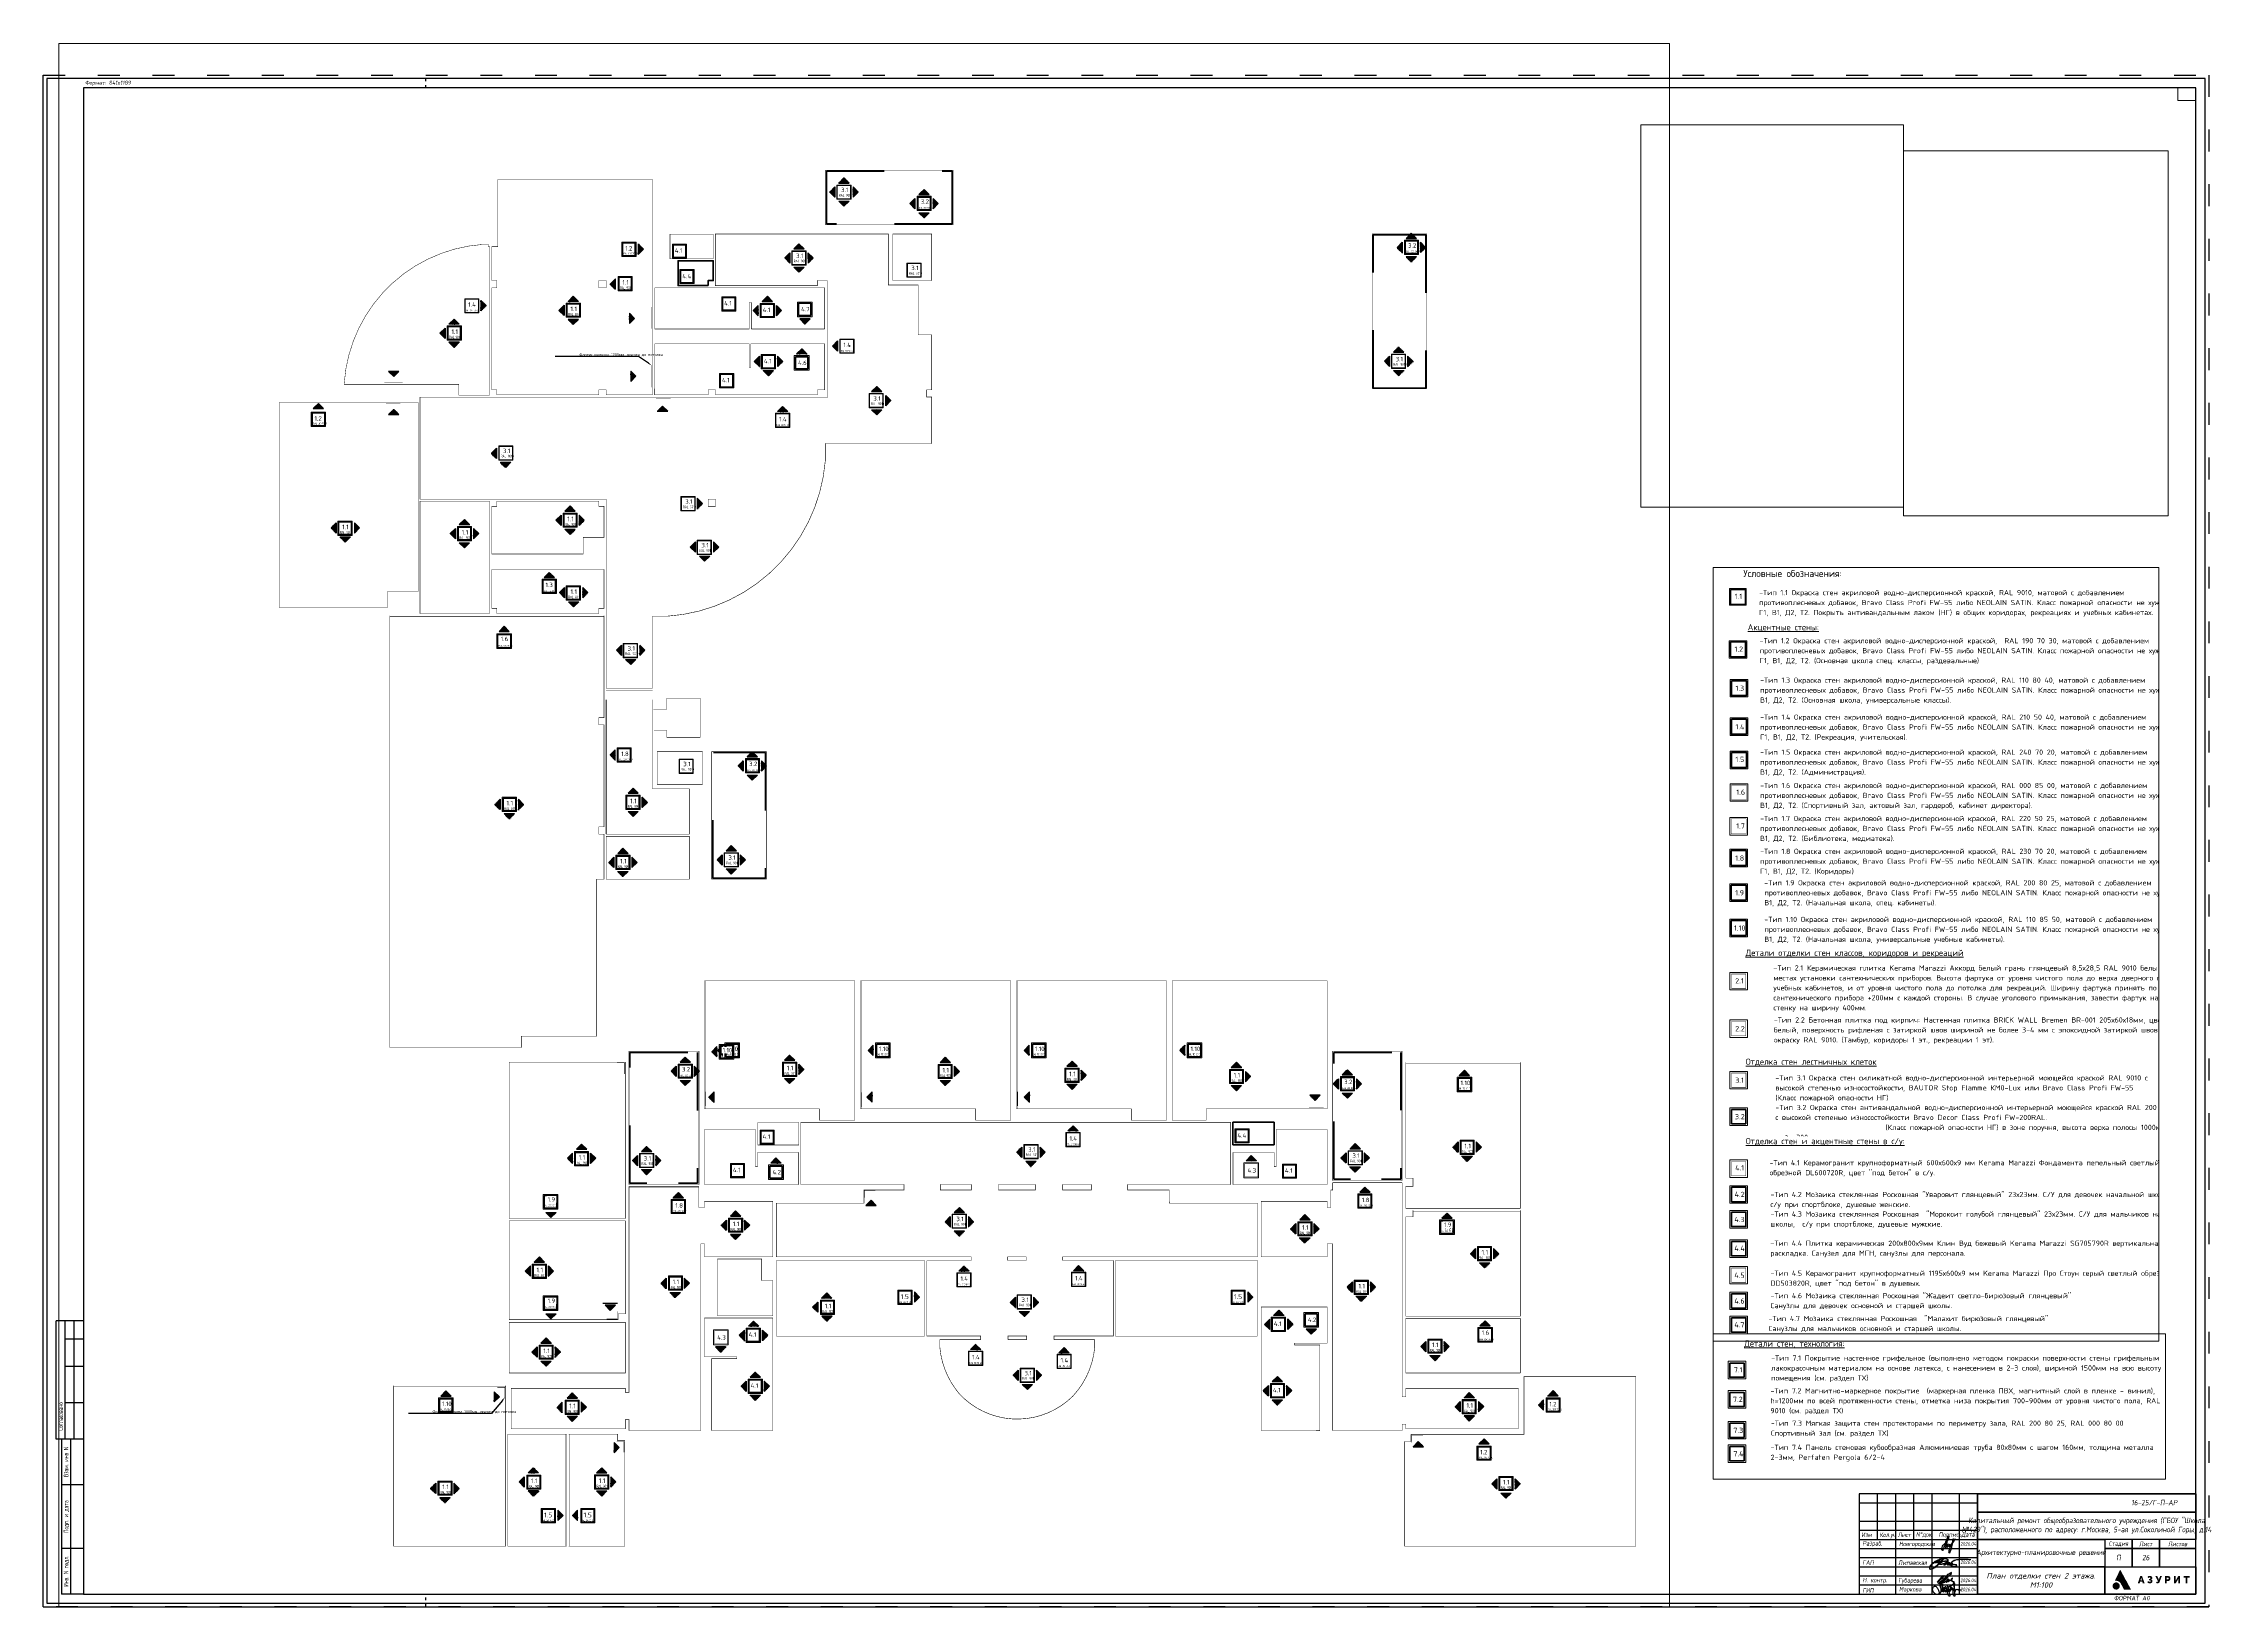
# Paper-space layout '36.стены 2этаж' of a CAD drawing. Header units: millimetres. Extents: x 265 to 1454, y -69 to 789.
# The model-space entities are those that its viewports show. They can reach past a viewport. Long polylines and large blocks are cut down to what shows.
import ezdxf
from ezdxf import colors
from ezdxf.entities.mleader import LeaderData, LeaderLine
from ezdxf.enums import TextEntityAlignment as Align
from ezdxf.math import Vec2, Vec3

# ---------------------------------------------------------------- set-up
doc = ezdxf.new("R2010")
doc.units = ezdxf.units.MM
for name, pattern in [('ACAD_ISO03W100', [30, 12, -18]), ('ADSK_Скрыто', [6, 3, -3]), ('ADSK_Штриховая_ш2 п1', [3, 2, -1]), ('HIDDEN2', [4.7625, 3.175, -1.5875]), ('Штрих', [6.35, 3.175, -3.175])]:
    doc.linetypes.add(name, pattern=pattern)
for name, color, linetype, lineweight in [('!!!_Отделка стен', 7, 'Continuous', 15), ('_STAMP', 250, 'Continuous', 30), ('_TEXT', 189, 'Continuous', 30), ('АР штриховка стен', 250, 'Continuous', 9), ('Подписи', 5, 'Continuous', 25), ('текст', 7, 'Continuous', 15)]:
    doc.layers.add(name, color=color, linetype=linetype, lineweight=lineweight)
doc.layers.add('_RAMKA', color=7, linetype='Continuous')
doc.styles.add('ISOCPEUR', font='isocpeur.ttf', dxfattribs={"height": 800})
doc.styles.add('ISOCPEUR_1', font='isocpeur.ttf', dxfattribs={"height": 300})
doc.styles.add('ISOCPEUR_9', font='isocpeur.ttf', dxfattribs={"height": 80})
doc.styles.add('SIMPLEX', font='simplex.shx', dxfattribs={"width": 0.85, "oblique": 7})
doc.styles.get("Standard").update_dxf_attribs({"font": 'arial.ttf'})
doc.styles.add('Архитект', font='isocpeur.ttf', dxfattribs={"width": 0.8, "oblique": 8})
doc.styles.add('Архитектурный размер', font='isocpeur.ttf', dxfattribs={"width": 0.8, "oblique": 8})
doc.linetypes.add('зигзаг', pattern='A,0.00254,-5.08,[131,ltypeshp.shx,S=5.08,R=0,X=-5.08,Y=0],-10.16,[131,ltypeshp.shx,S=5.08,R=180,X=5.08,Y=0],-5.08', length=20.32254)
doc.linetypes.add('ограждение2', pattern='A,0.25,-0.1,[132,ltypeshp.shx,S=0.1,R=0,X=-0.1,Y=0],-0.1,1', length=1.45)
pattern_1 = [(45, (183188.89, -136609.775), (-35.355339, 35.355339), []), (45, (183224.244, -136609.775), (-35.355339, 35.355339), [62.5, -12.5, 0, -12.5])]
pattern_2 = [(45, (0, 0), (-35.3553, 35.3553), []), (45, (35.355, 0), (-35.3553, 35.3553), [62.5, -12.5, 0, -12.5])]
pattern_3 = [(45, (-60970.976, 60305.595), (-35.3553, 35.3553), []), (45, (-60935.62, 60305.595), (-35.3553, 35.3553), [62.5, -12.5, 0, -12.5])]
pattern_4 = [(45, (-54007.85, 60096.814), (-35.3553, 35.3553), []), (45, (-53972.495, 60096.814), (-35.3553, 35.3553), [62.5, -12.5, 0, -12.5])]
pattern_5 = [(45, (-44979, 60027.22), (-35.3553, 35.3553), []), (45, (-44943.643, 60027.22), (-35.3553, 35.3553), [62.5, -12.5, 0, -12.5])]
pattern_6 = [(45, (-69512.41, 60421.586), (-35.3553, 35.3553), []), (45, (-69477.054, 60421.586), (-35.3553, 35.3553), [62.5, -12.5, 0, -12.5])]
pattern_7 = [(45, (183206.994, -136578.246), (-35.355339, 35.355339), []), (45, (183242.35, -136578.246), (-35.355339, 35.355339), [62.5, -12.5, 0, -12.5])]
pattern_8 = [(45, (183177.274, -136594.8), (-35.355339, 35.355339), []), (45, (183212.63, -136594.8), (-35.355339, 35.355339), [62.5, -12.5, 0, -12.5])]

# ---------------------------------------------------------------- blocks, each defined once
blk = doc.blocks.new('_DOP_POLE')
at = {"layer": '_STAMP'}
for p, q in [((-15, 85), (-15, 150)), ((0, 150), (-15, 150)), ((-10, 85), (-10, 150)), ((-5, 85), (-5, 150)), ((0, 150), (0, 0)), ((0, 140), (-10, 140)), ((0, 125), (-10, 125)), ((0, 105), (-10, 105)), ((0, 85), (-15, 85)), ((-12, 85), (-12, 0)), ((-7, 85), (-7, 0)), ((0, 60), (-12, 60)), ((0, 25), (-12, 25)), ((0, 0), (-12, 0))]:
    blk.add_line(p, q, dxfattribs=at)
at = {"layer": '_TEXT', "style": 'ISOCPEUR', "width": 0.7}
for s, p in [('Согласовано', (-12.5, 97.5)), ('Взам. инв N', (-9.5, 72.5)), ('Подп. и дата', (-9.5, 42.5)), ('Инв. N подл.', (-9.5, 12.5))]:
    blk.add_text(s, height=2.5, rotation=90, dxfattribs=at).set_placement(p, align=Align.MIDDLE_CENTER)
blk = doc.blocks.new('*U79')
at = {"color": 0}
for p, q in [((1172, 827), (1172, 834)), ((1182, 827), (1172, 827))]:
    blk.add_line(p, q, dxfattribs=at)
at = {"layer": '_RAMKA', "color": 253, "linetype": 'ACAD_ISO03W100', "ltscale": 0.12}
for p, q in [((210, 834), (210, 841)), ((210, 0), (210, 7))]:
    blk.add_line(p, q, dxfattribs=at)
at = {"layer": '_RAMKA', "color": 0}
for points in [[(2, 2), (1187, 2), (1187, 839), (2, 839)], [(22, 7), (1182, 7), (1182, 834), (22, 834)]]:
    blk.add_lwpolyline(points, close=True, dxfattribs=at)
at = {"layer": 'Defpoints', "color": 255}
for q in [(0, 841), (1189, 0)]:
    blk.add_line((0, 0), q, dxfattribs=at)
at = {"layer": 'Defpoints', "color": 253, "linetype": 'ACAD_ISO03W100'}
blk.add_lwpolyline([(0, 841), (1189, 841), (1189, 0), (0, 0)], close=True, dxfattribs=at)
at = {"layer": '_RAMKA'}
blk.add_blockref('_DOP_POLE', (22, 7), dxfattribs=at)
at = {"layer": '_RAMKA', "color": 8, "insert": (23, 836.5), "char_height": 2.2, "attachment_point": 4, "style": 'SIMPLEX'}
blk.add_mtext_dynamic_manual_height_columns('Формат: 841x1189', width=59.756, gutter_width=12.5, heights=[0], dxfattribs=at)
at = {"layer": '_RAMKA', "color": 8, "style": 'SIMPLEX', "oblique": 7, "width": 0.85}
blk.add_attdef('ФОРМАТ_А', (1137, 3.5), '', height=2.5, dxfattribs=at)
blk = doc.blocks.new('Логотип Азурит')
at = {"layer": '_STAMP', "linetype": 'Continuous', "true_color": 0x2a3756}
h = blk.add_hatch(color=159, dxfattribs=at)
h.dxf.hatch_style = 1
h.paths.add_polyline_path([(-39.4, 8.5), (-40, 9.6), (-40.6, 10.7), (-41.1, 11.7), (-41.6, 12.6), (-41.8, 12.9), (-41.9, 13), (-41.9, 12.9), (-42, 12.8), (-42.4, 12), (-42.8, 11.2), (-43.1, 10.5), (-43.5, 9.7), (-44.2, 8.3), (-44.5, 7.6), (-44.7, 7.1), (-44.8, 6.9), (-44.7, 6.9), (-44.5, 7), (-44.3, 7), (-44.1, 7), (-43.9, 7), (-43.7, 6.9), (-43.6, 6.9), (-43.4, 6.9), (-43.2, 6.8), (-43.1, 6.7), (-42.9, 6.7), (-42.7, 6.6), (-42.6, 6.5), (-42.4, 6.4), (-42.3, 6.3), (-42.2, 6.2), (-42, 6), (-41.9, 5.9), (-41.8, 5.8), (-41.7, 5.7), (-41.6, 5.5), (-41.3, 4.9), (-41, 4.4), (-40.6, 3.6), (-40, 2.6), (-39.8, 2.1), (-37.9, 2.1), (-36.5, 2.1), (-35.9, 2.1), (-36.5, 3.1), (-36.8, 3.8), (-37.2, 4.4), (-37.7, 5.3), (-38.2, 6.3), (-38.5, 6.9), (-38.9, 7.5)])
at = {"layer": '_STAMP', "linetype": 'Continuous', "true_color": 0x1447b7}
h = blk.add_hatch(color=162, dxfattribs=at)
h.dxf.hatch_style = 1
h.paths.add_polyline_path([(-42.1, 4.2), (-42.1, 4.4), (-42.1, 4.6), (-42.2, 4.8), (-42.3, 4.9), (-42.4, 5.1), (-42.5, 5.3), (-42.6, 5.4), (-42.7, 5.5), (-42.8, 5.6), (-42.9, 5.7), (-43.1, 5.9), (-43.4, 6), (-43.6, 6), (-43.9, 6.1), (-44.2, 6.1), (-44.4, 6.1), (-44.5, 6), (-44.7, 6), (-44.9, 5.9), (-45, 5.8), (-45.2, 5.7), (-45.4, 5.6), (-45.5, 5.5), (-45.6, 5.3), (-45.7, 5.2), (-45.8, 5), (-45.9, 4.9), (-46, 4.7), (-46, 4.5), (-46.1, 4.3), (-46.1, 4.1), (-46.1, 3.9), (-46, 3.7), (-46, 3.5), (-45.9, 3.4), (-45.9, 3.2), (-45.8, 3.1), (-45.7, 3), (-45.6, 2.9), (-45.5, 2.8), (-45.4, 2.7), (-45.3, 2.6), (-45.2, 2.5), (-45.1, 2.4), (-45, 2.3), (-44.8, 2.3), (-44.7, 2.2), (-44.6, 2.2), (-44.4, 2.2), (-44.3, 2.1), (-44.1, 2.1), (-43.8, 2.1), (-43.6, 2.2), (-43.3, 2.3), (-43.1, 2.4), (-42.9, 2.5), (-42.7, 2.7), (-42.6, 2.8), (-42.4, 3), (-42.3, 3.1), (-42.3, 3.3), (-42.2, 3.5), (-42.1, 3.7), (-42.1, 3.8), (-42.1, 4)])
at = {"layer": '_STAMP', "linetype": 'Continuous', "true_color": 0x2a3756}
h = blk.add_hatch(color=159, dxfattribs=at)
h.dxf.hatch_style = 1
h.paths.add_polyline_path([(-29.3, 7.9), (-29.6, 8.8), (-29.9, 9.5), (-30.4, 9.5), (-30.9, 9.5), (-30.9, 9.4), (-31.3, 8.4), (-31.6, 7.3), (-32, 6.3), (-32.2, 5.6), (-32.1, 5.6), (-31.7, 5.6), (-31.2, 5.6), (-31.1, 6), (-31, 6.4), (-30.4, 6.4), (-29.8, 6.4), (-29.6, 6), (-29.5, 5.6), (-29, 5.6), (-28.5, 5.6), (-28.6, 5.8), (-28.9, 6.8)])
h.paths.add_polyline_path([(-30.8, 7.2), (-30.7, 7.3), (-30.6, 7.9), (-30.4, 8.4), (-30.4, 8.6), (-30.4, 8.7), (-30.4, 8.6), (-30.3, 8.4), (-30.2, 8.1), (-30.1, 7.7), (-30, 7.3), (-30, 7.2), (-30.4, 7.2)], flags=16)
h = blk.add_hatch(color=159, dxfattribs=at)
h.dxf.hatch_style = 1
h.paths.add_polyline_path([(-24.4, 7.3), (-24.5, 7.4), (-24.6, 7.5), (-24.7, 7.6), (-24.8, 7.6), (-24.7, 7.7), (-24.6, 7.8), (-24.5, 7.9), (-24.5, 8), (-24.4, 8.1), (-24.3, 8.2), (-24.3, 8.3), (-24.3, 8.3), (-24.3, 8.5), (-24.3, 8.7), (-24.3, 8.7), (-24.3, 8.8), (-24.4, 9), (-24.5, 9.1), (-24.6, 9.3), (-24.8, 9.4), (-24.9, 9.5), (-25.1, 9.5), (-25.3, 9.6), (-25.6, 9.6), (-25.7, 9.6), (-25.9, 9.6), (-26.1, 9.6), (-26.2, 9.5), (-26.4, 9.5), (-26.5, 9.4), (-26.7, 9.3), (-26.8, 9.2), (-26.9, 9.2), (-26.8, 9), (-26.6, 8.7), (-26.5, 8.5), (-26.5, 8.5), (-26.5, 8.5), (-26.3, 8.6), (-26.2, 8.7), (-26.1, 8.7), (-25.9, 8.8), (-25.8, 8.8), (-25.7, 8.8), (-25.6, 8.8), (-25.5, 8.8), (-25.5, 8.7), (-25.4, 8.7), (-25.3, 8.6), (-25.3, 8.6), (-25.3, 8.5), (-25.3, 8.4), (-25.3, 8.3), (-25.3, 8.2), (-25.4, 8.1), (-25.4, 8.1), (-25.4, 8.1), (-25.5, 8), (-25.6, 8), (-25.8, 8), (-26.1, 8), (-26.1, 7.6), (-26.1, 7.2), (-25.8, 7.2), (-25.5, 7.2), (-25.5, 7.2), (-25.4, 7.2), (-25.3, 7.2), (-25.3, 7.1), (-25.2, 7.1), (-25.2, 7), (-25.2, 7), (-25.2, 6.9), (-25.2, 6.8), (-25.2, 6.7), (-25.2, 6.6), (-25.2, 6.6), (-25.3, 6.5), (-25.3, 6.5), (-25.4, 6.5), (-25.4, 6.4), (-25.5, 6.4), (-25.7, 6.4), (-25.8, 6.4), (-25.9, 6.4), (-26, 6.4), (-26.2, 6.5), (-26.3, 6.6), (-26.4, 6.7), (-26.5, 6.8), (-26.8, 6.5), (-26.9, 6.3), (-27, 6.2), (-27, 6.1), (-27, 6.1), (-26.9, 6.1), (-26.8, 6), (-26.6, 5.8), (-26.4, 5.7), (-26.2, 5.6), (-26, 5.6), (-25.8, 5.6), (-25.5, 5.6), (-25.3, 5.6), (-25.1, 5.6), (-25, 5.7), (-24.9, 5.7), (-24.7, 5.8), (-24.6, 5.9), (-24.5, 5.9), (-24.4, 6), (-24.4, 6.1), (-24.3, 6.2), (-24.3, 6.4), (-24.2, 6.5), (-24.2, 6.7), (-24.2, 6.8), (-24.2, 6.9), (-24.2, 7.1), (-24.3, 7.2), (-24.3, 7.3)])
h = blk.add_hatch(color=159, dxfattribs=at)
h.dxf.hatch_style = 1
h.paths.add_polyline_path([(-19.6, 8), (-19.4, 8.7), (-19.1, 9.2), (-19, 9.5), (-19.2, 9.5), (-19.5, 9.5), (-20, 9.5), (-20, 9.4), (-20.3, 8.7), (-20.6, 7.8), (-20.6, 7.7), (-20.7, 7.6), (-20.7, 7.6), (-20.7, 7.7), (-20.8, 8), (-21, 8.4), (-21.3, 9.1), (-21.5, 9.5), (-22.1, 9.5), (-22.6, 9.5), (-22.4, 9.2), (-21.9, 8.2), (-21.3, 7.1), (-21.1, 6.6), (-21.1, 6.6), (-21.1, 6.5), (-21.1, 6.5), (-21.2, 6.4), (-21.3, 6.4), (-21.4, 6.4), (-21.5, 6.4), (-21.5, 6.4), (-21.6, 6.4), (-21.7, 6.5), (-21.8, 6.5), (-21.9, 6.5), (-21.9, 6.4), (-22.1, 6), (-22.2, 5.9), (-22.2, 5.8), (-22.1, 5.8), (-21.9, 5.7), (-21.8, 5.6), (-21.7, 5.6), (-21.5, 5.6), (-21.3, 5.6), (-21.1, 5.6), (-21, 5.6), (-20.9, 5.7), (-20.8, 5.7), (-20.7, 5.8), (-20.6, 5.8), (-20.6, 5.9), (-20.5, 6), (-20.3, 6.2), (-20.3, 6.4), (-20.2, 6.5), (-19.9, 7.3)])
h = blk.add_hatch(color=159, dxfattribs=at)
h.dxf.hatch_style = 1
h.paths.add_polyline_path([(-14.5, 7.5), (-14.4, 7.6), (-14.4, 7.7), (-14.3, 8), (-14.3, 8.2), (-14.3, 8.4), (-14.4, 8.6), (-14.4, 8.8), (-14.5, 8.9), (-14.6, 9), (-14.6, 9.1), (-14.7, 9.2), (-14.8, 9.3), (-14.9, 9.4), (-15.1, 9.4), (-15.2, 9.5), (-15.3, 9.5), (-15.5, 9.5), (-16.3, 9.5), (-17.2, 9.5), (-17.2, 7.6), (-17.2, 5.6), (-16.7, 5.6), (-16.3, 5.6), (-16.3, 6.2), (-16.3, 6.8), (-15.9, 6.8), (-15.6, 6.8), (-15.4, 6.9), (-15.2, 6.9), (-15, 7), (-14.8, 7.1), (-14.7, 7.2), (-14.6, 7.4)])
h.paths.add_polyline_path([(-15.6, 7.7), (-15.7, 7.7), (-16, 7.7), (-16.3, 7.7), (-16.3, 8.2), (-16.3, 8.7), (-15.9, 8.7), (-15.6, 8.7), (-15.6, 8.7), (-15.5, 8.7), (-15.4, 8.6), (-15.4, 8.5), (-15.3, 8.4), (-15.3, 8.4), (-15.3, 8.2), (-15.3, 8.1), (-15.3, 8), (-15.3, 7.9), (-15.4, 7.9), (-15.4, 7.8), (-15.4, 7.8), (-15.5, 7.7)], flags=16)
h = blk.add_hatch(color=159, dxfattribs=at)
h.dxf.hatch_style = 1
h.paths.add_polyline_path([(-10.1, 7.8), (-10, 8), (-9.9, 8.1), (-9.9, 7.9), (-10, 7.5), (-10, 6.7), (-10, 5.6), (-9.5, 5.6), (-9, 5.6), (-9, 7.6), (-9, 9.5), (-9.5, 9.5), (-10, 9.5), (-10.4, 8.9), (-10.8, 8.1), (-11, 7.8), (-11.3, 7.3), (-11.4, 7.1), (-11.4, 7), (-11.4, 7.3), (-11.4, 7.8), (-11.4, 8.6), (-11.4, 9.5), (-11.9, 9.5), (-12.3, 9.5), (-12.3, 7.6), (-12.3, 5.6), (-11.9, 5.6), (-11.4, 5.6), (-11.2, 5.9), (-10.6, 6.9), (-10.3, 7.4)])
h = blk.add_hatch(color=159, dxfattribs=at)
h.dxf.hatch_style = 1
h.paths.add_polyline_path([(-3.7, 9.1), (-3.7, 9.5), (-5.4, 9.5), (-7.1, 9.5), (-7.1, 9.1), (-7.1, 8.7), (-6.5, 8.7), (-5.9, 8.7), (-5.9, 7.2), (-5.9, 5.6), (-5.4, 5.6), (-5, 5.6), (-5, 7.2), (-5, 8.7), (-4.3, 8.7), (-3.7, 8.7)])
blk = doc.blocks.new('подпись Липавская')
at = {"color": 162, "lineweight": 18, "true_color": 0x0034d1}
for points, knots in [([(2.4, -0.6), (1.9, -1.1), (1.5, -1.5), (0.6, -2.3), (0.2, -2.6), (-0.4, -3.1), (-0.8, -3.3), (-1.5, -3.6), (-1.9, -3.7), (-2.4, -3.8), (-2.6, -3.8), (-2.9, -3.6), (-3, -3.5), (-3.1, -3.2), (-3, -3.1), (-3, -2.6), (-2.9, -2.3), (-2.6, -1.9), (-2.5, -1.7), (-2, -1), (-1.6, -0.6), (-0.8, 0.1), (-0.4, 0.4), (0.6, 0.9), (1, 1.2), (1.6, 1.4), (1.6, 1.4), (1.7, 1.5)], [1.927995, 1.927995, 1.927995, 1.927995, 2.162861, 2.162861, 2.342684, 2.342684, 2.481252, 2.481252, 2.589465, 2.589465, 2.644352, 2.644352, 2.684993, 2.684993, 2.725633, 2.725633, 2.816518, 2.816518, 2.907403, 2.907403, 3.101021, 3.101021, 3.294638, 3.294638, 3.488255, 3.488255, 3.514244, 3.514244, 3.514244, 3.514244]), ([(1.5, 0.1), (1.6, 0.1), (1.8, 0.1), (2, 0.2), (2.1, 0.3), (2.5, 0.4), (2.7, 0.6), (3, 0.7)], [0.9055552, 0.9055552, 0.9055552, 0.9055552, 0.9629326, 0.9629326, 1.02031, 1.02031, 1.1239395, 1.1239395, 1.1239395, 1.1239395]), ([(6.8, 0.3), (6.6, 0.1), (6.3, 0), (5.8, -0.3), (5.5, -0.5), (5, -0.7), (4.7, -0.8), (4.2, -1), (4, -1), (3.6, -1.1), (3.4, -1.1), (3, -1.1), (2.8, -1.1), (2.6, -1), (2.5, -1), (2.4, -0.8), (2.3, -0.7), (2.4, -0.6)], [4.3062538, 4.3062538, 4.3062538, 4.3062538, 4.4138757, 4.4138757, 4.5214976, 4.5214976, 4.6291196, 4.6291196, 4.7090277, 4.7090277, 4.7729116, 4.7729116, 4.8231548, 4.8231548, 4.8495834, 4.8495834, 4.87234, 4.87234, 4.87234, 4.87234]), ([(2.8, -0.2), (3.1, 0.1), (3.6, 0.3), (4.3, 0.6), (4.6, 0.7), (5.2, 0.9), (5.6, 0.9), (6.2, 1), (6.5, 1), (6.8, 1)], [4.9347748, 4.9347748, 4.9347748, 4.9347748, 5.0568055, 5.0568055, 5.1788362, 5.1788362, 5.3146558, 5.3146558, 5.3908243, 5.3908243, 5.3908243, 5.3908243]), ([(5.1, 2.3), (5.5, 2.3), (5.9, 2.2), (6.5, 2), (6.7, 2), (7.1, 1.6), (7.3, 1.3), (7.3, 1), (7.2, 0.9), (7.2, 0.8)], [3.9400756, 3.9400756, 3.9400756, 3.9400756, 4.077799, 4.077799, 4.1515227, 4.1515227, 4.2252463, 4.2252463, 4.2499379, 4.2499379, 4.2499379, 4.2499379]), ([(7.2, 0.8), (7.3, 0.7), (7.3, 0.5), (7.3, 0.3), (7.3, 0.2), (7.3, 0), (7.2, 0), (7.2, 0)], [5.43291642, 5.43291642, 5.43291642, 5.43291642, 5.46279586, 5.46279586, 5.4926753, 5.4926753, 5.50331351, 5.50331351, 5.50331351, 5.50331351]), ([(7.2, 0), (7.4, 0), (7.5, 0), (7.8, 0), (8, 0), (8.2, -0.2), (8.3, -0.3), (8.3, -0.4)], [6.0978529, 6.0978529, 6.0978529, 6.0978529, 6.1425729, 6.1425729, 6.1872929, 6.1872929, 6.2036694, 6.2036694, 6.2036694, 6.2036694]), ([(8.7, -0.5), (8.8, -0.1), (9.2, 0.3), (9.8, 0.8), (10.2, 1.1), (11, 1.4), (11.4, 1.5), (12.7, 1.7), (13.6, 1.8), (15, 1.9), (15.7, 1.9), (16.8, 1.9), (17.2, 1.9), (18, 1.8), (18.5, 1.8), (19.2, 1.7), (19.4, 1.7), (19.7, 1.7)], [7.769656, 7.769656, 7.769656, 7.769656, 7.921996, 7.921996, 8.074335, 8.074335, 8.226675, 8.226675, 8.542229, 8.542229, 8.775159, 8.775159, 8.93404, 8.93404, 9.09292, 9.09292, 9.186254, 9.186254, 9.186254, 9.186254]), ([(6.6, -0.7), (6.5, -0.8), (6.4, -0.9), (6, -1.1), (5.7, -1.3), (5.4, -1.4), (5.3, -1.4), (5.2, -1.4), (5.1, -1.4), (5, -1.4), (5, -1.4), (4.9, -1.4), (4.8, -1.3), (4.8, -1.1), (4.8, -1.1), (4.9, -1), (4.9, -1), (4.9, -0.9), (5, -0.9), (5.1, -0.8), (5.3, -0.7), (5.5, -0.6), (5.6, -0.5), (5.9, -0.4), (6, -0.3), (6.3, -0.3), (6.3, -0.3), (6.4, -0.2)], [5.5967371, 5.5967371, 5.5967371, 5.5967371, 5.6654435, 5.6654435, 5.7341498, 5.7341498, 5.7599769, 5.7599769, 5.7754743, 5.7754743, 5.7848694, 5.7848694, 5.7920528, 5.7920528, 5.7992363, 5.7992363, 5.8064198, 5.8064198, 5.8255794, 5.8255794, 5.8652806, 5.8652806, 5.9049817, 5.9049817, 5.9720452, 5.9720452, 5.9983972, 5.9983972, 5.9983972, 5.9983972]), ([(7.7, -1.2), (7.7, -1.3), (7.6, -1.3), (7.4, -1.4), (7.3, -1.5), (7.1, -1.5), (7, -1.5), (6.9, -1.4), (6.9, -1.4), (6.8, -1.3), (6.8, -1.2), (6.8, -1.1), (6.8, -1), (6.9, -0.9), (6.9, -0.9), (7, -0.8), (7.1, -0.7), (7.4, -0.6), (7.6, -0.5), (7.7, -0.5)], [6.3030834, 6.3030834, 6.3030834, 6.3030834, 6.3311025, 6.3311025, 6.3581066, 6.3581066, 6.3684891, 6.3684891, 6.3749758, 6.3749758, 6.3814625, 6.3814625, 6.3879491, 6.3879491, 6.4022384, 6.4022384, 6.4305971, 6.4305971, 6.4944159, 6.4944159, 6.4944159, 6.4944159]), ([(8.6, -1.2), (8.5, -1.3), (8.4, -1.3), (8.3, -1.4), (8.2, -1.4), (8.1, -1.5), (8, -1.5), (7.9, -1.4), (7.8, -1.4), (7.7, -1.3), (7.7, -1.3), (7.7, -1.2)], [6.63437936, 6.63437936, 6.63437936, 6.63437936, 6.65591892, 6.65591892, 6.6718971, 6.6718971, 6.68234273, 6.68234273, 6.6889962, 6.6889962, 6.69151939, 6.69151939, 6.69151939, 6.69151939]), ([(9.7, -1.1), (9.9, -1.1), (10.3, -1), (11, -1), (11.3, -1), (11.8, -1.2), (11.9, -1.4), (12.1, -1.8), (12, -2.1), (11.8, -2.3), (11.7, -2.4), (11.3, -2.5), (11.2, -2.5), (10.6, -2.5), (10.3, -2.5), (9.7, -2.3), (9.5, -2.2), (9.1, -2), (8.9, -1.9), (8.6, -1.5), (8.6, -1.4), (8.6, -1.2)], [7.0162906, 7.0162906, 7.0162906, 7.0162906, 7.0993883, 7.0993883, 7.1824861, 7.1824861, 7.2545595, 7.2545595, 7.301037, 7.301037, 7.3475144, 7.3475144, 7.3939919, 7.3939919, 7.486045, 7.486045, 7.578098, 7.578098, 7.6546435, 7.6546435, 7.6967383, 7.6967383, 7.6967383, 7.6967383]), ([(9.2, -0.6), (9.2, -0.6), (9.3, -0.6), (9.5, -0.5), (9.5, -0.5), (9.6, -0.5), (9.7, -0.6), (9.8, -0.8), (9.8, -0.8), (9.8, -0.9), (9.8, -1), (9.8, -1), (9.7, -1.1), (9.7, -1.1)], [6.85701628, 6.85701628, 6.85701628, 6.85701628, 6.88166544, 6.88166544, 6.8944683, 6.8944683, 6.90289754, 6.90289754, 6.91132677, 6.91132677, 6.91975601, 6.91975601, 6.93200035, 6.93200035, 6.93200035, 6.93200035])]:
    blk.add_open_spline(points, degree=3, knots=knots, dxfattribs=at)
blk.add_spline([(0, 0), (0, -0.1), (0.3, -0.2), (0.8, 0), (1.4, 0.3), (1.9, 0.6), (2.3, 0.9), (2.7, 1.2), (2.9, 1.5), (3, 1.7), (3, 1.9), (2.7, 1.9), (2.4, 1.7), (1.8, 1.3), (1.5, 1), (1.2, 0.5), (1.1, 0.1), (1.2, -0.1), (1.6, -0.2), (2.1, 0), (2.5, 0.2), (2.9, 0.4), (3.5, 0.7), (4.1, 1.2), (4.6, 1.8), (4.8, 2.1), (4.9, 2.3), (4.5, 2.1), (4.1, 1.7), (3.7, 1.3), (3.1, 0.5), (2.4, -0.2), (1.7, -1), (0.7, -1.8), (-0.1, -2.5), (-1.4, -3.3), (-2.7, -3.4), (-2.7, -2.6), (-2.3, -1.8), (-1.6, -1), (-0.5, -0.1), (1, 0.8), (2, 1.3), (3.5, 1.8), (4.9, 2), (5.9, 2), (6.5, 1.8), (6.9, 1.5), (7, 1.1), (6.6, 0.4), (5.7, -0.1), (4.4, -0.6), (3.4, -0.9), (2.6, -0.8), (3.8, 0.1), (4.9, 0.5), (6.3, 0.7), (7.1, 0.5), (7, 0.1), (6.8, -0.2), (6.4, -0.5), (5.9, -0.9), (5, -1.2), (5.4, -0.9), (5.6, -0.8), (5.9, -0.6), (6.2, -0.5), (6.9, -0.3), (7.6, -0.2), (8, -0.4), (8.1, -0.4), (8, -0.6), (7.7, -1), (7.3, -1.2), (7, -1.2), (7.2, -1), (7.4, -0.9), (7.8, -0.7), (8.1, -0.6), (8.4, -0.6), (8.5, -0.7), (8.4, -1.1), (8.2, -1.2), (8, -1.2), (8, -1), (8.2, -0.9), (8.7, -0.9), (9, -0.9), (9.6, -0.8), (9.4, -1.1), (10.8, -1.2), (11.7, -1.6), (11.8, -1.9), (10.3, -2.2), (9.5, -1.9), (8.9, -1.5), (8.8, -0.7), (9.2, -0.1), (9.8, 0.5), (10.7, 1), (12.2, 1.4), (13.8, 1.6), (15.5, 1.7), (16.6, 1.7), (17.2, 1.6), (18.3, 1.6), (19.6, 1.4)], degree=3, dxfattribs=at)
for points in [[(0.2, 0.1), (0.5, 0.1), (0.6, 0.2), (0.9, 0.3)], [(1.6, 0.7), (1.9, 0.9), (2.1, 1), (2.3, 1.2)], [(2, 1.1), (1.8, 0.9), (1.7, 0.8), (1.6, 0.7)], [(3.3, 0.4), (3.1, 0.2), (3, 0), (2.8, -0.2)], [(3.2, 2), (3.6, 2), (3.9, 2.1), (4.2, 2.2)], [(8.3, -0.4), (8.4, -0.4), (8.6, -0.4), (8.7, -0.5)]]:
    blk.add_open_spline(points, degree=3, dxfattribs=at)
blk = doc.blocks.new('A$C87e5faed')
at = {"color": 172, "true_color": 0x1616e3}
for p, q in [((4.5, 4), (1.3, 0.4)), ((1.3, 0.4), (4.4, 3.1)), ((1.3, 0.4), (4.4, 3)), ((4.5, 3.9), (1.4, 0.4)), ((2.7, -0.6), (4.6, 1.4)), ((2.8, -0.6), (4.6, 1.3)), ((3.9, 0), (3.2, -0.6)), ((3.9, 0), (4, 0.1)), ((4, 0.1), (4.6, 0.7)), ((4.1, 0.2), (4.6, 0.6)), ((4.5, 3.2), (4.7, 3.4)), ((4.5, 3.1), (4.7, 3.3)), ((4.6, 1.4), (5.1, 1.9)), ((4.6, 1.4), (4.9, 1.8)), ((4.6, 0.5), (4.6, 0.3)), ((4.6, 0.3), (4.8, 0.2)), ((4.7, 0.7), (7.2, 2.9)), ((4.9, 1.3), (4.7, 0.9)), ((4.7, 0.7), (4.7, 0.6)), ((4.7, 0.6), (4.7, 0.3)), ((4.7, 0.3), (4.8, 0.3)), ((4.8, 0.8), (7.2, 3)), ((5, 1.3), (4.8, 0.8)), ((4.8, 0.3), (5.3, 0.4)), ((4.8, 0.2), (5.3, 0.4)), ((4.8, 0.2), (5.3, 0.4)), ((7.2, 3), (5, 1.3)), ((7.1, 3), (5, 1.3)), ((5.1, 2), (7.4, 4.8)), ((5.2, 2.1), (7.4, 4.8)), ((5.3, 0.4), (7.5, 2)), ((5.3, 0.4), (6.5, 1.2)), ((6.7, 1.4), (6.2, 0.8)), ((6.5, 1.2), (6.2, 0.8)), ((6.7, 1.4), (7.6, 2)), ((6.7, 0.6), (7.1, 0.9)), ((7.5, 2), (6.8, 1.5)), ((6.8, 0.5), (7.2, 1)), ((6.9, 1.5), (6.9, 1.5)), ((7.8, 1.8), (7.1, 0.9)), ((7.2, 1), (8, 1.7)), ((7.9, 1.7), (7.2, 1)), ((7.2, 1), (7.3, 0.8)), ((7.3, 1), (8, 1.6)), ((7.4, 0.9), (7.3, 1)), ((7.3, 0.8), (7.5, 0.8)), ((7.4, 4.8), (8.7, 5.6)), ((7.4, 4.8), (8.7, 5.6)), ((7.4, 0.9), (7.5, 0.9)), ((7.5, 2), (7.6, 2)), ((7.5, 0.8), (7.8, 0.9)), ((7.5, 0.9), (7.8, 0.9)), ((7.8, 0.9), (9, 1.7)), ((7.8, 0.9), (9.1, 1.6)), ((9.2, 1.5), (10.5, 0.4)), ((9.2, 1.4), (10.5, 0.4)), ((9.7, 2.6), (9.6, 2.6)), ((9.7, 2.5), (9.6, 2.5)), ((9.8, 2.5), (9.7, 2.6)), ((9.7, 2.5), (9.7, 2.5)), ((3, -0.7), (2.7, -0.6)), ((3, -0.7), (2.8, -0.6)), ((3.2, -0.6), (3, -0.7)), ((3.3, -0.6), (3, -0.7)), ((3.9, 0), (3.3, -0.6)), ((10.2, -0.7), (7.3, -2.5)), ((10.2, -0.8), (7.3, -2.6))]:
    blk.add_line(p, q, dxfattribs=at)
for points in [[(3.9, 0), (3.1, -0.2), (2.4, -0.3), (2.1, -0.3), (2.1, -0.1), (2.4, 0.2), (4.5, 1.6)], [(4, 0.1), (3.1, -0.2), (2.4, -0.3), (2.2, -0.2), (2.2, -0.1), (2.5, 0.2), (4.5, 1.6), (4.6, 1.4)], [(4.6, 0.5), (4.2, 0.1), (4, 0.1)], [(4.6, 0.6), (4.6, 0.5), (4.2, 0.2), (4.1, 0.2)], [(4.5, 3.1), (4.4, 2.2), (4.6, 1.6)], [(4.4, 3), (4.4, 2.2), (4.5, 1.6)], [(4.6, 1.6), (5.1, 2)], [(4.6, 1.6), (4.9, 1.8)], [(4.6, 1.6), (4.6, 1.4)], [(4.6, 1.4), (4.7, 0.9)], [(4.6, 1.3), (4.7, 0.9), (4.6, 0.7)]]:
    blk.add_lwpolyline(points, dxfattribs=at)
for points in [[(4.7, 3.3), (5.1, 3.7, 0.664719), (5, 3.9, 0.116051), (4.6, 3.6, 0.12803), (4.5, 3.4), (4.4, 3.1)], [(4.7, 3.4), (5.1, 3.7, 0.620604), (5, 3.8, 0.116009), (4.7, 3.6, 0.126024), (4.5, 3.3), (4.5, 3.2)], [(5.1, 1.9), (5.4, 2.1), (9.2, 5.1, 0.828646), (8.7, 5.6)], [(5.2, 2.1), (5.4, 2.2), (9.1, 5.1, 0.817588), (8.7, 5.6)]]:
    blk.add_lwpolyline(points, format="xyb", dxfattribs=at)
for centre, radius, start, end in [((6.4, 0.7), 0.164, 144.8899, 225.505), ((6.4, 0.7), 0.222, 144.8899, 225.505), ((6.5, 0.9), 0.486, 237.4946, 304.5474), ((6.5, 0.9), 0.428, 237.4946, 304.5474), ((7.2, 2.9), 0.0636, 335.3486, 107.8343), ((7.9, 1.7), 0.131, 327.1495, 150.1539), ((7.9, 1.7), 0.0731, 327.1495, 150.1539), ((9.7, 1.9), 0.682, 96.4472, 194.9902), ((9.7, 1.9), 0.624, 96.4472, 193.5642), ((8.4, 3), 1.49, 299.157, 339.3007), ((8.4, 3), 1.44, 299.6881, 338.4776), ((9.7, 1.9), 0.624, 199.0634, 220.3111), ((9.7, 1.9), 0.682, 200.0512, 220.3111), ((9.9, -0.1), 0.707, 295.4048, 36.3986), ((9.9, -0.1), 0.765, 295.4048, 36.3986)]:
    blk.add_arc(centre, radius, start, end, dxfattribs=at)
blk = doc.blocks.new('Маркова')
at = {"layer": 'Подписи'}
for points in [[(44384.16, 26837.52), (44384.02, 26837.95), (44383.86, 26838.46), (44383.67, 26838.92), (44383.36, 26839.36), (44382.92, 26839.82), (44382.37, 26840.02), (44381.91, 26839.87), (44381.53, 26839.53), (44381.38, 26839.14), (44381.38, 26838.69), (44381.61, 26838.16), (44381.82, 26837.83), (44382.25, 26837.39), (44382.84, 26837.07), (44383.53, 26837.07), (44383.96, 26837.22), (44384.63, 26837.82), (44384.75, 26838.6), (44384.75, 26839.25), (44384.75, 26840.2), (44384.75, 26840.92)], [(44384.96, 26840.5), (44384.84, 26841), (44384.62, 26841.2), (44384.35, 26841.2), (44384.24, 26840.96), (44384.24, 26840.55), (44384.41, 26840.01), (44384.62, 26839.21), (44384.92, 26838.49), (44385.18, 26837.92), (44385.36, 26839.06), (44385.43, 26839.91), (44385.43, 26840.64), (44385.43, 26840.89), (44385.19, 26840.95), (44385.19, 26840.77), (44385.34, 26839.78), (44385.66, 26838.18), (44385.84, 26837.88), (44386.06, 26838.38), (44386.19, 26839.11), (44386.19, 26839.42), (44385.86, 26839.42), (44385.74, 26839.02), (44385.85, 26838.57), (44386.16, 26838.35), (44386.41, 26838.02), (44386.59, 26837.89), (44386.84, 26838.65), (44386.91, 26839.29), (44386.72, 26839.71), (44386.37, 26839.83), (44386.03, 26839.65), (44385.9, 26839.34), (44386.01, 26838.87), (44386.13, 26838.49), (44386.23, 26838.35), (44386.53, 26838.44), (44386.8, 26838.81), (44386.69, 26839.42), (44386.69, 26838.93), (44386.91, 26838.2), (44387.08, 26838.02), (44387.16, 26837.94), (44387.37, 26838.08), (44387.53, 26839.05), (44387.42, 26839.79), (44387.17, 26840.7), (44387.77, 26837.87), (44387.91, 26837.45), (44388.05, 26836.95), (44388.14, 26836.54), (44388.14, 26836.2), (44387.88, 26836.28), (44387.54, 26836.8), (44387.3, 26837.47), (44387.19, 26838.24), (44387.19, 26838.85), (44387.56, 26839.4), (44387.69, 26839.4), (44387.84, 26838.89), (44387.99, 26838.52), (44388.2, 26838.24), (44388.31, 26838.24), (44388.45, 26838.62), (44388.56, 26839.33), (44388.56, 26839.82), (44388.99, 26838.58), (44388.84, 26839.38), (44388.96, 26839.55), (44389.15, 26839.24), (44389.31, 26838.93), (44389.48, 26838.73), (44389.74, 26839.03), (44389.9, 26839.65), (44390, 26840.29), (44389.86, 26841.59), (44389.69, 26841.82), (44389.56, 26841.68), (44389.56, 26841.3), (44389.7, 26840.31), (44389.89, 26838.82), (44389.99, 26837.79), (44389.99, 26837.09), (44389.99, 26836.15), (44389.72, 26836.32), (44389.53, 26836.9), (44389.4, 26837.91), (44389.4, 26838.5), (44389.48, 26839.15), (44389.86, 26838.76), (44389.86, 26838.62), (44390.05, 26838.01), (44390.31, 26838.39), (44390.66, 26839.02), (44390.82, 26838.67), (44391.19, 26839.01), (44391.41, 26838.69), (44391.93, 26838.78), (44392.24, 26838.65), (44392.64, 26838.79)]]:
    blk.add_spline(points, degree=3, dxfattribs=at)
blk = doc.blocks.new('_Azurit_Stamp 1')
at = {"layer": '_STAMP', "lineweight": -2}
for p, q in [((-185, 50), (-120, 50)), ((-120, 55), (-120, 0)), ((-185, 40), (-120, 40)), ((-185, 25), (-120, 25)), ((-185, 20), (-120, 20)), ((-185, 15), (-120, 15)), ((-185, 10), (-120, 10)), ((-185, 5), (-120, 5))]:
    blk.add_line(p, q, dxfattribs=at)
at = {"layer": '_STAMP', "lineweight": 30}
for p, q in [((-175, 55), (-175, 30)), ((-165, 55), (-165, 0)), ((-155, 55), (-155, 30)), ((-145, 55), (-145, 0)), ((-130, 55), (-130, 0)), ((-185, 35), (-120, 35)), ((-185, 30), (-120, 30))]:
    blk.add_line(p, q, dxfattribs=at)
at = {"layer": '_STAMP', "lineweight": -2}
blk.add_lwpolyline([(-185, 0), (0, 0), (0, 55), (-185, 55)], close=True, dxfattribs=at)
at = {"layer": '_STAMP', "lineweight": 30}
for points in [[(-185, 0), (0, 0), (0, 55), (-185, 55)], [(-120, 55), (0, 55), (0, 45), (-120, 45)], [(-120, 45), (0, 45), (0, 30), (-120, 30)], [(-120, 30), (-50, 30), (-50, 15), (-120, 15)], [(-50, 25), (-35, 25), (-35, 30), (-50, 30)], [(-50, 15), (-35, 15), (-35, 25), (-50, 25)], [(-35, 25), (-20, 25), (-20, 30), (-35, 30)], [(-35, 15), (-20, 15), (-20, 25), (-35, 25)], [(-20, 25), (0, 25), (0, 30), (-20, 30)], [(-20, 15), (0, 15), (0, 25), (-20, 25)], [(-120, 15), (-50, 15), (-50, 0), (-120, 0)], [(-50, 15), (0, 15), (0, 0), (-50, 0)]]:
    blk.add_lwpolyline(points, close=True, dxfattribs=at)
at = {"layer": 'Подписи', "color": 172, "true_color": 0x1616e3}
blk.add_spline([(-136.3, 32), (-139.5, 24.3), (-139.4, 25.6), (-137.7, 27.9), (-136.3, 29.4), (-135.6, 31.2), (-135.7, 31.5), (-135.9, 31.2), (-137.5, 25.7), (-137.6, 25.4), (-136, 27.5), (-136.2, 27.1), (-136.6, 25.6), (-135.1, 27.4), (-135.2, 27.3), (-135.5, 26.2), (-133.1, 29.2), (-133, 29.9), (-133.2, 30.1), (-133.7, 28.6), (-135.6, 22.7), (-135.5, 23.8), (-134.9, 25.8), (-132.9, 28.9), (-132.1, 30.4)], degree=3, dxfattribs=at)
at = {"color": 172, "true_color": 0x1616e3}
blk.add_blockref('подпись Липавская', (-143.3, 17.3), dxfattribs=at)
at = {"linetype": 'Continuous'}
blk.add_blockref('Логотип Азурит', (0.3, 0.3), dxfattribs=at)
at = {"color": 172, "true_color": 0x1616e3, "xscale": 1.418317179910401, "yscale": 1.418317179910401, "zscale": 1.418317179910401}
blk.add_blockref('Маркова', (-63091.6, -38063.5), dxfattribs=at)
at = {"color": 241, "ltscale": 100, "true_color": 0xf7abae}
blk.add_blockref('A$C87e5faed', (-143.4, 6.1), dxfattribs=at)
at = {"layer": '_STAMP', "color": 7, "lineweight": -2, "attachment_point": 4}
for s, width, gutter_width, heights, insert, char_height, style in [('{\\C256;\\c0;16-25/Г-П-АР}', 69.159, 0, [9.61], (-35.5, 50.2), 3, 'Архитектурный размер'), ('Изм', 10, 12.5, [0], (-183.7, 32.5), 2.5, 'Архитект'), ('Разраб.', 20, 12.5, [0], (-183, 27.5), 2.5, 'Архитект'), ('Кол.уч', 10, 12.5, [0], (-173.7, 32.2), 2.5, 'Архитект'), ('Лист', 10, 12.5, [0], (-163.7, 32.5), 2.5, 'Архитект'), ('Новгородская', 19.036, 12.5, [0], (-163, 27.2), 2.5, 'Архитект'), ('N%%Dдок', 10, 12.5, [0], (-153.7, 32.5), 2.5, 'Архитект'), ('Подпись', 10, 12.5, [0], (-141.2, 32.5), 2.5, 'Архитект'), ('Дата', 10, 12.5, [0], (-128.7, 32.5), 2.5, 'Архитект'), ('ГАП', 20, 12.5, [0], (-183, 17.3), 2.5, 'Архитект'), ('Липавская', 19.036, 12.5, [0], (-163.4, 17.2), 2.5, 'Архитект'), ('Н. контр.', 20, 12.5, [0], (-183, 7.3), 2.5, 'Архитект'), ('ГИП', 20, 12.5, [0], (-183, 2), 2.5, 'Архитектурный размер'), ('Губарева', 19.036, 12.5, [0], (-163.4, 7.2), 2.5, 'Архитект'), ('Маркова ', 19.036, 12.5, [0], (-163, 2.3), 2.5, 'Архитектурный размер')]:
    blk.add_mtext_dynamic_manual_height_columns(s, width=width, gutter_width=gutter_width, heights=heights, dxfattribs=dict(at, insert=insert, char_height=char_height, style=style))
at = {"layer": '_STAMP', "color": 7, "lineweight": -2, "char_height": 3, "attachment_point": 5, "style": 'Архитектурный размер'}
for s, insert, width in [('Капитальный ремонт общеобразовательного учреждения (ГБОУ "Школа №429"), расположенного по адресу: г.Москва, 5-ая ул.Соколиной Горы, д.14', (-60, 37.5), 120), ('Архитектурно-планировочные решения', (-85, 22.5), 70)]:
    blk.add_mtext(s, dxfattribs=dict(at, insert=insert, width=width))
at = {"layer": '_STAMP', "char_height": 2, "attachment_point": 5, "style": 'Архитект'}
for insert in [(-125, 27.5), (-125, 17.5), (-125, 7.5), (-125, 2.5)]:
    blk.add_mtext('2026.04', dxfattribs=dict(at, insert=insert))
at = {"layer": '_STAMP', "lineweight": -2, "char_height": 2.5, "attachment_point": 5, "style": 'Архитект'}
for s, insert in [('Стадия', (-42.5, 27.5)), ('Лист', (-27.5, 27.5)), ('Листов', (-10, 27.5))]:
    blk.add_mtext_dynamic_manual_height_columns(s, width=15, gutter_width=12.5, heights=[0], dxfattribs=dict(at, insert=insert))
at = {"layer": '_TEXT', "lineweight": -2, "insert": (-42.5, 20), "char_height": 3, "attachment_point": 5, "style": 'Архитект'}
blk.add_mtext_dynamic_manual_height_columns('П', width=13.353, gutter_width=12.5, heights=[9.08], dxfattribs=at)
blk = doc.blocks.new('A$Cca347932')
at = {"layer": 'текст', "insert": (134, 204), "char_height": 240, "attachment_point": 1, "line_spacing_factor": 1.149209, "style": 'ISOCPEUR_9', "bg_fill": 3, "box_fill_scale": 1.25, "bg_fill_color": 256, "bg_fill_true_color": 13158600, "bg_fill_transparency": 0}
blk.add_mtext('1.10', dxfattribs=at)
at = {"layer": '!!!_Отделка стен'}
blk.add_lwpolyline([(-60, 406), (752, 406), (752, -406), (-60, -406)], close=True, dxfattribs=at)
at = {"layer": 'текст', "color": 70, "lineweight": 40, "true_color": 0x9af722}
blk.add_lwpolyline([(0, 346), (692, 346), (692, -346), (0, -346)], close=True, dxfattribs=at)
at = {"layer": '!!!_Отделка стен', "insert": (23, -165), "char_height": 106.99, "width": 665.41, "attachment_point": 1, "style": 'ISOCPEUR'}
blk.add_mtext('\\pxqc;{\\W0.7;\\T0.9;RAL 110 85 50}', dxfattribs=at)
blk = doc.blocks.new('A$C3cac9b27')
at = {"layer": '!!!_Отделка стен', "lineweight": 25, "ltscale": 20}
h = blk.add_hatch(dxfattribs=at)
h.set_pattern_fill('ANSI35', color=256, scale=200, angle=180)
h.set_pattern_definition([(225, (-183185.025, 135992.077), (35.355339, -35.355339), []), (225, (-183220.38, 135992.077), (35.355339, -35.355339), [62.5, -12.5, 0, -12.5])])
h.paths.add_polyline_path([(283, -94), (0, 189), (-283, -94)])
at = {"layer": '!!!_Отделка стен', "lineweight": 25, "ltscale": 10}
blk.add_lwpolyline([(0, 189), (283, -94), (-283, -94)], close=True, dxfattribs=at)
blk = doc.blocks.new('A$C5ccf4377')
at = {"layer": '!!!_Отделка стен'}
blk.add_lwpolyline([(835, 780), (1615, 780), (1615, 0), (835, 0)], close=True, dxfattribs=at)
at = {"layer": '!!!_Отделка стен', "color": 9, "lineweight": 50, "true_color": 0xc4c2c0}
blk.add_lwpolyline([(875, 740), (1575, 740), (1575, 40), (875, 40)], close=True, dxfattribs=at)
blk.add_lwpolyline([(875, 740), (1575, 740), (1575, 40), (875, 40)], close=True, dxfattribs=at)
at = {"layer": '!!!_Отделка стен', "attachment_point": 1, "style": 'ISOCPEUR'}
for s, insert, char_height, width in [('\\pxqc;{\\W0.7;\\T0.9;RAL 9010}', (963, 237), 151.47, 613.35), ('1.1', (1069, 586), 250, 516.67)]:
    blk.add_mtext(s, dxfattribs=dict(at, insert=insert, char_height=char_height, width=width))
blk = doc.blocks.new('A$C0f5e65d0')
at = {"layer": '!!!_Отделка стен', "lineweight": 25, "ltscale": 20}
h = blk.add_hatch(dxfattribs=at)
h.set_pattern_fill('ANSI35', color=256, scale=200)
h.set_pattern_definition(pattern_1)
h.paths.add_polyline_path([(-493, 257), (-776, -26), (-493, -309)])
h = blk.add_hatch(dxfattribs=at)
h.set_pattern_fill('ANSI35', color=256, scale=200)
h.set_pattern_definition(pattern_1)
h.paths.add_polyline_path([(501, 257), (784, -26), (501, -309)])
h = blk.add_hatch(dxfattribs=at)
h.set_pattern_fill('ANSI35', color=256, scale=200)
h.set_pattern_definition(pattern_1)
h.paths.add_polyline_path([(-279, -523), (4, -806), (287, -523)])
at = {"layer": '!!!_Отделка стен', "lineweight": 25, "ltscale": 10}
for points in [[(-776, -26), (-493, 257), (-493, -309)], [(784, -26), (501, 257), (501, -309)], [(4, -806), (-279, -523), (287, -523)]]:
    blk.add_lwpolyline(points, close=True, dxfattribs=at)
blk = doc.blocks.new('A$C4ea696d9')
at = {"layer": 'текст', "insert": (233, 633), "char_height": 241.5, "attachment_point": 1, "line_spacing_factor": 1.149209, "style": 'ISOCPEUR_9', "bg_fill": 3, "box_fill_scale": 1.25, "bg_fill_color": 256, "bg_fill_true_color": 13158600, "bg_fill_transparency": 0}
blk.add_mtext('3.1', dxfattribs=at)
at = {"layer": 'текст', "insert": (105, 294), "char_height": 150.46, "attachment_point": 1, "line_spacing_factor": 1.149209, "style": 'ISOCPEUR_9', "bg_fill": 3, "box_fill_scale": 1.25, "bg_fill_color": 256, "bg_fill_true_color": 13158600, "bg_fill_transparency": 0}
blk.add_mtext('{\\W0.7;\\C7;RAL 9010}', dxfattribs=at)
at = {"layer": '!!!_Отделка стен'}
blk.add_lwpolyline([(0, 780), (780, 780), (780, 0), (0, 0)], close=True, dxfattribs=at)
at = {"layer": '!!!_Отделка стен', "color": 230, "true_color": 0xff0a85, "const_width": 25}
blk.add_lwpolyline([(40, 740), (740, 740), (740, 40), (40, 40)], close=True, dxfattribs=at)
blk = doc.blocks.new('A$C5525643f')
at = {"layer": '!!!_Отделка стен', "lineweight": 25, "ltscale": 20}
h = blk.add_hatch(dxfattribs=at)
h.set_pattern_fill('ANSI35', color=256, scale=200)
h.set_pattern_definition(pattern_2)
h.paths.add_polyline_path([(-498, 284), (-781, 1), (-498, -282)])
h = blk.add_hatch(dxfattribs=at)
h.set_pattern_fill('ANSI35', color=256, scale=200)
h.set_pattern_definition(pattern_2)
h.paths.add_polyline_path([(-284, 498), (-1, 781), (282, 498)])
h = blk.add_hatch(dxfattribs=at)
h.set_pattern_fill('ANSI35', color=256, scale=200)
h.set_pattern_definition(pattern_2)
h.paths.add_polyline_path([(496, 284), (779, 1), (496, -282)])
h = blk.add_hatch(dxfattribs=at)
h.set_pattern_fill('ANSI35', color=256, scale=200)
h.set_pattern_definition(pattern_2)
h.paths.add_polyline_path([(-284, -496), (-1, -779), (282, -496)])
at = {"layer": '!!!_Отделка стен', "lineweight": 25, "ltscale": 10}
for points in [[(-781, 1), (-498, 284), (-498, -282)], [(-1, 781), (-284, 498), (282, 498)], [(779, 1), (496, 284), (496, -282)], [(-1, -779), (-284, -496), (282, -496)]]:
    blk.add_lwpolyline(points, close=True, dxfattribs=at)
blk = doc.blocks.new('A$C9c523aab')
at = {"layer": '!!!_Отделка стен'}
blk.add_lwpolyline([(0, 780), (780, 780), (780, 0), (0, 0)], close=True, dxfattribs=at)
at = {"layer": '!!!_Отделка стен', "color": 251, "lineweight": 50, "true_color": 0x5b646b}
blk.add_lwpolyline([(40, 740), (740, 740), (740, 40), (40, 40)], close=True, dxfattribs=at)
at = {"layer": '!!!_Отделка стен', "color": 7, "insert": (346, 424), "char_height": 243, "width": 0.81, "attachment_point": 5, "style": 'ISOCPEUR_1'}
blk.add_mtext('4.1', dxfattribs=at)
blk = doc.blocks.new('A$Cd60ecc97')
at = {"layer": '!!!_Отделка стен'}
blk.add_lwpolyline([(0, 780), (780, 780), (780, 0), (0, 0)], close=True, dxfattribs=at)
at = {"layer": 'текст', "color": 42, "lineweight": 50, "true_color": 0xdba400}
blk.add_lwpolyline([(40, 740), (740, 740), (740, 40), (40, 40)], close=True, dxfattribs=at)
at = {"color": 7, "insert": (380, 412), "char_height": 243, "width": 0.81, "attachment_point": 5, "style": 'ISOCPEUR_1'}
blk.add_mtext('4.4', dxfattribs=at)
blk = doc.blocks.new('A$Cddfbc6ae')
at = {"layer": 'текст', "insert": (949, 576), "char_height": 240, "attachment_point": 1, "line_spacing_factor": 1.149209, "style": 'ISOCPEUR_9', "bg_fill": 3, "box_fill_scale": 1.25, "bg_fill_color": 256, "bg_fill_true_color": 13158600, "bg_fill_transparency": 0}
blk.add_mtext('1.4', dxfattribs=at)
at = {"layer": '!!!_Отделка стен'}
blk.add_lwpolyline([(752, 780), (1532, 780), (1532, 0), (752, 0)], close=True, dxfattribs=at)
at = {"layer": '!!!_Отделка стен', "color": 134, "const_width": 25}
blk.add_lwpolyline([(792, 740), (1492, 740), (1492, 40), (792, 40)], close=True, dxfattribs=at)
at = {"layer": '!!!_Отделка стен', "insert": (847, 82), "char_height": 98.51, "width": 611.38, "attachment_point": 7, "style": 'ISOCPEUR'}
blk.add_mtext('\\pxqc;{\\W0.7;\\T0.9;RAL 210 50 40}', dxfattribs=at)
blk = doc.blocks.new('A$C972eeaa4')
at = {"layer": 'текст', "insert": (-480, 0), "char_height": 300, "attachment_point": 1, "line_spacing_factor": 1.149209, "style": 'ISOCPEUR_9', "bg_fill": 3, "box_fill_scale": 1.25, "bg_fill_color": 256, "bg_fill_true_color": 13158600, "bg_fill_transparency": 0}
blk.add_mtext('4.2', dxfattribs=at)
at = {"layer": '!!!_Отделка стен'}
blk.add_lwpolyline([(-753, 348), (261, 348), (261, -666), (-753, -666)], close=True, dxfattribs=at)
at = {"layer": '!!!_Отделка стен', "color": 133, "true_color": 0x61c8cc, "const_width": 25}
blk.add_lwpolyline([(-663, 258), (170, 258), (170, -576), (-663, -576)], close=True, dxfattribs=at)
at = {"layer": '!!!_Отделка стен', "color": 133, "lineweight": 50, "true_color": 0x61c8cc}
blk.add_lwpolyline([(-663, 258), (170, 258), (170, -576), (-663, -576)], close=True, dxfattribs=at)
blk = doc.blocks.new('A$C1309fa21')
at = {"layer": '!!!_Отделка стен', "color": 163, "true_color": 0x4b84d2, "const_width": 25}
blk.add_lwpolyline([(-955, 586), (-59, 586), (-59, -309), (-955, -309)], close=True, dxfattribs=at)
at = {"layer": 'текст', "insert": (-757, 284), "char_height": 300, "attachment_point": 1, "line_spacing_factor": 1.149209, "style": 'ISOCPEUR_9', "bg_fill": 3, "box_fill_scale": 1.25, "bg_fill_color": 256, "bg_fill_true_color": 13158600, "bg_fill_transparency": 0}
blk.add_mtext('4.3', dxfattribs=at)
at = {"layer": '!!!_Отделка стен'}
blk.add_lwpolyline([(-1014, 646), (0, 646), (0, -368), (-1014, -368)], close=True, dxfattribs=at)
blk = doc.blocks.new('A$C6eaac566')
at = {"layer": 'текст', "insert": (205, 522), "char_height": 240, "attachment_point": 1, "line_spacing_factor": 1.149209, "style": 'ISOCPEUR_9', "bg_fill": 3, "box_fill_scale": 1.25, "bg_fill_color": 256, "bg_fill_true_color": 13158600, "bg_fill_transparency": 0}
blk.add_mtext('4.6', dxfattribs=at)
at = {"layer": '!!!_Отделка стен'}
blk.add_lwpolyline([(0, 811), (811, 811), (811, 0), (0, 0)], close=True, dxfattribs=at)
at = {"layer": '!!!_Отделка стен', "color": 122, "lineweight": 50, "true_color": 0x22c9aa}
blk.add_lwpolyline([(72, 739), (739, 739), (739, 72), (72, 72)], close=True, dxfattribs=at)
blk = doc.blocks.new('A$Cf4d7d3d6')
at = {"layer": 'текст', "insert": (-384, 0), "char_height": 240, "attachment_point": 1, "line_spacing_factor": 1.149209, "style": 'ISOCPEUR_9', "bg_fill": 3, "box_fill_scale": 1.25, "bg_fill_color": 256, "bg_fill_true_color": 13158600, "bg_fill_transparency": 0}
blk.add_mtext('4.7', dxfattribs=at)
at = {"layer": '!!!_Отделка стен'}
blk.add_lwpolyline([(-589, 273), (222, 273), (222, -539), (-589, -539)], close=True, dxfattribs=at)
at = {"layer": '!!!_Отделка стен', "color": 124, "lineweight": 50, "true_color": 0x18907e}
blk.add_lwpolyline([(-517, 200), (150, 200), (150, -466), (-517, -466)], close=True, dxfattribs=at)
blk = doc.blocks.new('A$C8c6809e6')
at = {"layer": 'текст', "insert": (205, 614), "char_height": 241.5, "attachment_point": 1, "line_spacing_factor": 1.149209, "style": 'ISOCPEUR_9', "bg_fill": 3, "box_fill_scale": 1.25, "bg_fill_color": 256, "bg_fill_true_color": 13158600, "bg_fill_transparency": 0}
blk.add_mtext('3.2', dxfattribs=at)
at = {"layer": '!!!_Отделка стен'}
blk.add_lwpolyline([(0, 780), (780, 780), (780, 0), (0, 0)], close=True, dxfattribs=at)
at = {"layer": '!!!_Отделка стен', "color": 133, "linetype": 'ADSK_Скрыто', "lineweight": 40, "ltscale": 50}
blk.add_lwpolyline([(40, 740), (740, 740), (740, 40), (40, 40)], close=True, dxfattribs=at)
at = {"layer": '!!!_Отделка стен', "color": 2, "insert": (102, 202), "char_height": 389.87, "width": 905.72, "attachment_point": 1, "style": 'ISOCPEUR'}
blk.add_mtext('{\\H0.25x;\\W0.7;\\C7;RAL 200 80 25}', dxfattribs=at)
blk = doc.blocks.new('A$Cecc55bbd')
at = {"layer": '!!!_Отделка стен', "lineweight": 25, "ltscale": 20}
h = blk.add_hatch(dxfattribs=at)
h.set_pattern_fill('ANSI35', color=256, scale=200)
h.set_pattern_definition(pattern_7)
h.paths.add_polyline_path([(-475, 288), (-758, 5), (-475, -278)])
h = blk.add_hatch(dxfattribs=at)
h.set_pattern_fill('ANSI35', color=256, scale=200)
h.set_pattern_definition(pattern_7)
h.paths.add_polyline_path([(-261, 502), (22, 785), (305, 502)])
h = blk.add_hatch(dxfattribs=at)
h.set_pattern_fill('ANSI35', color=256, scale=200)
h.set_pattern_definition(pattern_7)
h.paths.add_polyline_path([(519, 288), (802, 5), (519, -278)])
h = blk.add_hatch(dxfattribs=at)
h.set_pattern_fill('ANSI35', color=256, scale=200)
h.set_pattern_definition(pattern_7)
h.paths.add_polyline_path([(-261, -492), (22, -775), (305, -492)])
at = {"layer": '!!!_Отделка стен', "lineweight": 25, "ltscale": 10}
for points in [[(-758, 5), (-475, 288), (-475, -278)], [(22, 785), (-261, 502), (305, 502)], [(802, 5), (519, 288), (519, -278)], [(22, -775), (-261, -492), (305, -492)]]:
    blk.add_lwpolyline(points, close=True, dxfattribs=at)
blk = doc.blocks.new('A$Cf76a661d')
at = {"layer": 'текст', "insert": (227, 572), "char_height": 240, "width": 332.45, "attachment_point": 1, "line_spacing_factor": 1.149209, "style": 'ISOCPEUR_9', "bg_fill": 3, "box_fill_scale": 1.25, "bg_fill_color": 256, "bg_fill_true_color": 13158600, "bg_fill_transparency": 0}
blk.add_mtext('1.8', dxfattribs=at)
at = {"layer": '!!!_Отделка стен'}
blk.add_lwpolyline([(0, 780), (780, 780), (780, 0), (0, 0)], close=True, dxfattribs=at)
at = {"layer": '!!!_Отделка стен', "color": 85, "lineweight": 50, "true_color": 0x58ba48}
blk.add_lwpolyline([(40, 740), (740, 740), (740, 40), (40, 40)], close=True, dxfattribs=at)
at = {"layer": '!!!_Отделка стен', "insert": (97, 195), "char_height": 96.29, "width": 686.83, "attachment_point": 1, "style": 'ISOCPEUR'}
blk.add_mtext('{\\W0.7;\\C7;RAL 230 70 20}', dxfattribs=at)
blk = doc.blocks.new('A$C1bf2fae2')
at = {"layer": '!!!_Отделка стен', "lineweight": 25, "ltscale": 20}
h = blk.add_hatch(dxfattribs=at)
h.set_pattern_fill('ANSI35', color=256, scale=200)
h.set_pattern_definition(pattern_8)
h.paths.add_polyline_path([(-505, 272), (-788, -11), (-505, -294)])
h = blk.add_hatch(dxfattribs=at)
h.set_pattern_fill('ANSI35', color=256, scale=200)
h.set_pattern_definition(pattern_8)
h.paths.add_polyline_path([(-291, -508), (-8, -791), (275, -508)])
at = {"layer": '!!!_Отделка стен', "lineweight": 25, "ltscale": 10}
for points in [[(-788, -11), (-505, 272), (-505, -294)], [(-8, -791), (-291, -508), (275, -508)]]:
    blk.add_lwpolyline(points, close=True, dxfattribs=at)
blk = doc.blocks.new('A$Cc6fb2ea9')
at = {"color": 2, "insert": (392.65, -858.4), "char_height": 120.0142, "width": 836.1541, "attachment_point": 1}
blk.add_mtext('{\\W0.7;\\C7;RAL 000 85 00}', dxfattribs=at)
at = {"layer": 'текст', "insert": (542, -295), "char_height": 300, "attachment_point": 1, "line_spacing_factor": 1.149209, "style": 'ISOCPEUR_9', "bg_fill": 3, "box_fill_scale": 1.25, "bg_fill_color": 256, "bg_fill_true_color": 13158600, "bg_fill_transparency": 0}
blk.add_mtext('1.6', dxfattribs=at)
at = {"layer": '!!!_Отделка стен'}
blk.add_lwpolyline([(271, -94), (1285, -94), (1285, -1108), (271, -1108)], close=True, dxfattribs=at)
at = {"layer": '!!!_Отделка стен', "color": 251, "lineweight": 50, "true_color": 0x4d614c}
blk.add_lwpolyline([(323, -146), (1233, -146), (1233, -1056), (323, -1056)], close=True, dxfattribs=at)
blk = doc.blocks.new('A$C0638c7ac')
at = {"layer": '!!!_Отделка стен'}
blk.add_lwpolyline([(0, 780), (780, 780), (780, 0), (0, 0)], close=True, dxfattribs=at)
at = {"layer": '!!!_Отделка стен', "color": 53, "lineweight": 50}
blk.add_lwpolyline([(40, 740), (740, 740), (740, 40), (40, 40)], close=True, dxfattribs=at)
at = {"layer": '!!!_Отделка стен', "insert": (140, 177), "char_height": 88.74, "width": 694.68, "attachment_point": 1, "style": 'ISOCPEUR'}
blk.add_mtext('{\\W0.7;\\C7;RAL 110 80 40}', dxfattribs=at)
at = {"layer": '!!!_Отделка стен', "color": 7, "insert": (384, 462), "char_height": 243, "width": 0.81, "attachment_point": 5, "style": 'ISOCPEUR_1'}
blk.add_mtext('1.3', dxfattribs=at)
blk = doc.blocks.new('A$C717562af')
at = {"layer": '!!!_Отделка стен'}
blk.add_lwpolyline([(0, 780), (780, 780), (780, 0), (0, 0)], close=True, dxfattribs=at)
at = {"layer": '!!!_Отделка стен', "color": 123, "lineweight": 50}
blk.add_lwpolyline([(40, 740), (740, 740), (740, 40), (40, 40)], close=True, dxfattribs=at)
at = {"layer": '!!!_Отделка стен', "color": 7, "insert": (93, 203), "char_height": 95.79, "width": 1149.63, "attachment_point": 1}
blk.add_mtext('{\\W0.7;RAL 190 70 30}', dxfattribs=at)
at = {"layer": '!!!_Отделка стен', "color": 7, "insert": (376, 444), "char_height": 243, "width": 0.81, "attachment_point": 5, "style": 'ISOCPEUR_1'}
blk.add_mtext('1.2', dxfattribs=at)
blk = doc.blocks.new('A$Ce49184fc')
at = {"layer": '!!!_Отделка стен'}
blk.add_lwpolyline([(752, 780), (1532, 780), (1532, 0), (752, 0)], close=True, dxfattribs=at)
at = {"layer": '!!!_Отделка стен', "color": 143, "lineweight": 50}
blk.add_lwpolyline([(792, 740), (1492, 740), (1492, 40), (792, 40)], close=True, dxfattribs=at)
at = {"layer": '!!!_Отделка стен', "insert": (617, 82), "char_height": 90.69, "width": 1036.41, "attachment_point": 7, "style": 'ISOCPEUR'}
blk.add_mtext('\\pxqc;{\\W0.7;\\T0.9;RAL 240 70 20}', dxfattribs=at)
at = {"layer": '!!!_Отделка стен', "color": 7, "insert": (1130, 428), "char_height": 265.4, "width": 0.885, "attachment_point": 5, "style": 'ISOCPEUR_1'}
blk.add_mtext('1.5', dxfattribs=at)
blk = doc.blocks.new('A$C88346243')
at = {"layer": '!!!_Отделка стен', "color": 121, "lineweight": 50}
blk.add_lwpolyline([(-225, 318), (467, 318), (467, -374), (-225, -374)], close=True, dxfattribs=at)
at = {"layer": 'текст', "insert": (-42, 227), "char_height": 240, "attachment_point": 1, "line_spacing_factor": 1.149209, "style": 'ISOCPEUR_9', "bg_fill": 3, "box_fill_scale": 1.25, "bg_fill_color": 256, "bg_fill_true_color": 13158600, "bg_fill_transparency": 0}
blk.add_mtext('1.9', dxfattribs=at)
at = {"layer": '!!!_Отделка стен'}
blk.add_lwpolyline([(-285, 378), (526, 378), (526, -434), (-285, -434)], close=True, dxfattribs=at)
at = {"layer": '!!!_Отделка стен', "insert": (-209, -182), "char_height": 106.99, "width": 665.41, "attachment_point": 1, "style": 'ISOCPEUR'}
blk.add_mtext('\\pxqc;{\\W0.7;\\T0.9;RAL 200 80 25}', dxfattribs=at)

msp = doc.modelspace()

# ---------------------------------------------------------------- hatches: boundary and pattern name
at = {"layer": '!!!_Отделка стен', "lineweight": 25, "ltscale": 20}
h = msp.add_hatch(dxfattribs=at)
h.set_pattern_fill('ANSI35', color=256, scale=200)
h.set_pattern_definition(pattern_6)
h.paths.add_polyline_path([(-69796, 60919), (-69513, 61202), (-69230, 60919)])
h = msp.add_hatch(dxfattribs=at)
h.set_pattern_fill('ANSI35', color=256, scale=200)
h.set_pattern_definition(pattern_6)
h.paths.add_polyline_path([(-69016, 60705), (-68733, 60422), (-69016, 60139)])
h = msp.add_hatch(dxfattribs=at)
h.set_pattern_fill('ANSI35', color=256, scale=200)
h.set_pattern_definition(pattern_3)
h.paths.add_polyline_path([(-61255, 60803), (-60972, 61086), (-60689, 60803)])
h = msp.add_hatch(dxfattribs=at)
h.set_pattern_fill('ANSI35', color=256, scale=200)
h.set_pattern_definition(pattern_4)
h.paths.add_polyline_path([(-54291, 60595), (-54009, 60878), (-53726, 60595)])
h = msp.add_hatch(dxfattribs=at)
h.set_pattern_fill('ANSI35', color=256, scale=200)
h.set_pattern_definition(pattern_5)
h.paths.add_polyline_path([(-45263, 60525), (-44980, 60808), (-44697, 60525)])
h = msp.add_hatch(dxfattribs=at)
h.set_pattern_fill('ANSI35', color=256, scale=200)
h.set_pattern_definition(pattern_6)
h.paths.add_polyline_path([(-69796, 59925), (-69513, 59642), (-69230, 59925)])
h = msp.add_hatch(dxfattribs=at)
h.set_pattern_fill('ANSI35', color=256, scale=200)
h.set_pattern_definition(pattern_3)
h.paths.add_polyline_path([(-61255, 59809), (-60972, 59526), (-60689, 59809)])
h = msp.add_hatch(dxfattribs=at)
h.set_pattern_fill('ANSI35', color=256, scale=200)
h.set_pattern_definition(pattern_3)
h.paths.add_polyline_path([(-60475, 60589), (-60192, 60306), (-60475, 60023)])
h = msp.add_hatch(dxfattribs=at)
h.set_pattern_fill('ANSI35', color=256, scale=200)
h.set_pattern_definition(pattern_4)
h.paths.add_polyline_path([(-54291, 59600), (-54009, 59318), (-53726, 59600)])
h = msp.add_hatch(dxfattribs=at)
h.set_pattern_fill('ANSI35', color=256, scale=200)
h.set_pattern_definition(pattern_4)
h.paths.add_polyline_path([(-53511, 60380), (-53229, 60098), (-53511, 59815)])
h = msp.add_hatch(dxfattribs=at)
h.set_pattern_fill('ANSI35', color=256, scale=200)
h.set_pattern_definition(pattern_5)
h.paths.add_polyline_path([(-45263, 59531), (-44980, 59248), (-44697, 59531)])
h = msp.add_hatch(dxfattribs=at)
h.set_pattern_fill('ANSI35', color=256, scale=200)
h.set_pattern_definition(pattern_5)
h.paths.add_polyline_path([(-44483, 60311), (-44200, 60028), (-44483, 59745)])

# ---------------------------------------------------------------- linework, layer by layer
at = {"layer": '!!!_Отделка стен', "color": 230, "ltscale": 0.1, "true_color": 0xff0a85}
for points, const_width in [([(-60539, 106793), (-67539, 106793), (-67539, 109793), (-60539, 109793)], 30), ([(-61709, 103733), (-63849, 103733), (-63849, 106283), (-61709, 106283)], 30), ([(-34528, 97784), (-37529, 97783), (-37529, 106283), (-34528, 106283)], 30), ([(-73989, 91733), (-73589, 91733), (-73589, 91333), (-73989, 91333)], 25), ([(-74299, 76068), (-76787, 76068), (-76787, 77868), (-74299, 77868)], 30), ([(-70789, 70868), (-73789, 70868), (-73789, 77868), (-70789, 77868)], 30), ([(-78334, 54098), (-78334, 61418), (-74494, 61418), (-74494, 54098)], 30), ([(-35884, 54318), (-39694, 54318), (-39694, 61418), (-35884, 61418)], 30), ([(-61239, 54098), (-61239, 54098), (-61239, 53798), (-59541, 53798), (-59542, 54098)], 30), ([(-58042, 54098), (-58042, 54098), (-58042, 53798), (-56022, 53798), (-56022, 54098)], 30), ([(-54522, 54098), (-54522, 54098), (-54522, 53798), (-52948, 53798), (-52949, 54098)], 30)]:
    msp.add_lwpolyline(points, close=True, dxfattribs=dict(at, const_width=const_width))
at = {"layer": '!!!_Отделка стен', "color": 133, "linetype": 'Штрих', "lineweight": 50, "ltscale": 0.1, "true_color": 0x85d4d4}
for points in [[(-67491, 106841), (-67491, 109745), (-60587, 109745), (-60587, 106841)], [(-37481, 97831), (-37481, 106235), (-34577, 106235), (-34577, 97831)]]:
    msp.add_lwpolyline(points, close=True, dxfattribs=at)
at = {"layer": '!!!_Отделка стен', "color": 121, "lineweight": 50, "ltscale": 0.1}
msp.add_lwpolyline([(-418189, 108511), (-417324, 108511), (-417324, 107646), (-418189, 107646)], close=True, dxfattribs=at)
at = {"layer": '!!!_Отделка стен', "color": 253, "ltscale": 0.1, "true_color": 0xccba93, "const_width": 25}
for points in [[(-77039, 97453), (-79589, 97453), (-79589, 97733), (-79989, 97733), (-79989, 97453), (-85589, 97453), (-85589, 97733), (-85869, 97733), (-85869, 103333), (-85589, 103333), (-85589, 103733), (-85869, 103733), (-85869, 105593), (-85539, 105593), (-85539, 109283), (-77039, 109283)], [(-89912, 97050), (-89913, 86653), (-91590, 86653), (-91589, 85783), (-97539, 85783), (-97538, 97051)], [(-79709, 87874), (-79709, 85733), (-79989, 85733), (-79989, 85453), (-85589, 85453), (-85589, 85733), (-85869, 85733), (-85869, 87874)], [(-79709, 85333), (-79709, 79733), (-79989, 79733), (-79989, 79333), (-79709, 79333), (-79709, 73733), (-79989, 73733), (-79989, 73333), (-79709, 73333), (-79709, 71909), (-79709, 70868), (-80109, 70868), (-80109, 62240), (-83004, 62240), (-83004, 62240), (-84244, 62239), (-84244, 61618), (-91469, 61618), (-91469, 61618), (-91469, 61618), (-91469, 61618), (-91469, 73421), (-91469, 73421), (-91469, 73421), (-91469, 73421), (-91469, 85333)], [(-79589, 81239), (-77039, 81239)], [(-77039, 80719), (-77039, 80719), (-77039, 77868), (-77039, 77703), (-77039, 75818), (-75018, 75819), (-75018, 73333), (-79589, 73333), (-79589, 73333), (-79589, 73333), (-79589, 73333), (-79589, 73333), (-79589, 73333), (-79589, 73333), (-79589, 73333), (-79589, 73340)], [(-76997, 80194), (-76257, 80194), (-76257, 80798), (-74427, 80799), (-74427, 78648), (-76257, 78648), (-76257, 79027), (-76957, 79024)], [(-74194, 65283), (-65929, 65283), (-65929, 58033), (-65929, 57633), (-67884, 57633), (-67884, 58251), (-74194, 58251)], [(-65629, 65283), (-65629, 65283), (-57364, 65283), (-57364, 57633), (-59297, 57633), (-59297, 58251), (-65629, 58251)], [(-57064, 65283), (-48819, 65283), (-48819, 58033), (-48819, 57633), (-48819, 57633), (-50752, 57633), (-50752, 58251), (-57064, 58251)], [(-48519, 65283), (-39994, 65283), (-39994, 58251), (-46641, 58251), (-46641, 57633), (-48519, 57633)], [(-84909, 52220), (-84909, 52220), (-84909, 60818), (-78534, 60818), (-78534, 57218), (-78534, 57218), (-78534, 55977), (-78534, 55977), (-78534, 52220)], [(-29394, 60798), (-29394, 60798), (-29394, 52794), (-35684, 52792), (-35684, 53998), (-35284, 53998), (-35284, 54448), (-35684, 54448), (-35684, 56006), (-35684, 56006), (-35684, 57246), (-35684, 57246), (-35684, 60798)], [(-84809, 42908), (-78534, 42908), (-78534, 42688), (-78334, 42688), (-78334, 53964)], [(-74494, 53978), (-74494, 52840), (-74194, 52840), (-74194, 53177), (-70439, 53177), (-70439, 50128), (-74194, 50128), (-74194, 50840), (-74394, 50840), (-74394, 40588)], [(-35884, 40588), (-39694, 40588), (-39694, 50840), (-39994, 50840), (-39994, 50128), (-43624, 50128), (-43624, 53177), (-39994, 53177), (-39994, 52840), (-39794, 52840), (-39794, 53798), (-39694, 53798), (-39694, 54198)], [(-35884, 54198), (-35884, 42438), (-35684, 42438), (-35684, 42908), (-29494, 42908)], [(-29394, 52673), (-29394, 52673), (-29394, 46868), (-35684, 46868), (-35684, 52323), (-35284, 52323), (-35284, 52673)], [(-78934, 46653), (-78934, 47003), (-78534, 47003), (-78534, 51750), (-78534, 52100), (-78934, 52100), (-84909, 52100), (-84909, 46653)], [(-62099, 45778), (-70239, 45778), (-70239, 49928), (-62099, 49928)], [(-43824, 45778), (-51619, 45778), (-51620, 49928), (-43824, 49928)], [(-29394, 43748), (-35684, 43748), (-35684, 46748)], [(-29394, 46748), (-29394, 46748), (-29394, 43748)], [(-85109, 43046), (-85109, 43046), (-85109, 43046), (-85109, 43046), (-85109, 34238), (-91259, 34238), (-91259, 43046)], [(-84809, 40688), (-84809, 42908)], [(-23044, 43548), (-23044, 34238), (-35744, 34238), (-35744, 39988), (-35394, 39988), (-35394, 40388)], [(-29494, 42908), (-29494, 40688)], [(-74394, 40588), (-78334, 40588), (-78334, 41188), (-78534, 41188), (-78534, 40688), (-84809, 40688)], [(-29494, 40688), (-29494, 40688), (-35684, 40688), (-35684, 40938), (-35884, 40938), (-35884, 40588)], [(-81764, 34238), (-81764, 34238), (-84985, 34248), (-84989, 40388), (-81764, 40388)], [(-81644, 40388), (-78959, 40388), (-78959, 40038), (-78559, 40038), (-78559, 34238), (-81644, 34238), (-81644, 34238)]]:
    msp.add_lwpolyline(points, dxfattribs=at)
at = {"layer": '!!!_Отделка стен', "color": 122, "ltscale": 0.1, "true_color": 0x22c9aa}
for points, const_width in [([(-77059, 109283), (-77059, 109283), (-77059, 97453)], 25), ([(-67589, 100261), (-67589, 100261), (-67589, 100261), (-71639, 100258)], 25), ([(-97538, 97050), (-97538, 97050), (-89912, 97050)], 25), ([(-23044, 43548), (-29194, 43548), (-29194, 40388), (-29194, 40388), (-29194, 40388), (-35394, 40388)], 30)]:
    msp.add_lwpolyline(points, dxfattribs=dict(at, const_width=const_width))
at = {"layer": '!!!_Отделка стен', "color": 230, "ltscale": 0.1, "true_color": 0xff0a85}
msp.add_lwpolyline([(-89812, 97333, 25, 25, 0), (-89812, 91733, 25, 25, 0), (-79589, 91733, 25, 25, 0), (-79589, 81350, 25, 25, 0), (-77039, 81350, 25, 25, 0), (-77039, 85302, 30, 30, 0), (-76229, 85302, 30, 30, 0.3719585), (-67554, 93843, 30, 30, 0), (-67554, 94783, 30, 30, 0), (-61709, 94783, 30, 30, 0), (-61709, 97333, 30, 30, 0), (-61989, 97333, 30, 30, 0), (-61989, 97733, 30, 30, 0), (-61709, 97733, 30, 30, 0), (-61709, 100748, 30, 30, 0), (-62459, 100748, 30, 30, 0), (-62459, 103483, 30, 30, 0), (-64099, 103483, 30, 30, 0), (-64099, 106283, 30, 30, 0), (-73589, 106283, 30, 30, 0), (-73589, 103453, 30, 30, 0), (-67989, 103453, 30, 30, 0), (-67989, 103733, 30, 30, 0), (-67466, 103733, 30, 30, 0)], format="xyseb", dxfattribs=at)
at = {"layer": '!!!_Отделка стен', "color": 251, "ltscale": 0.1, "true_color": 0x5b646b, "const_width": 25}
for points in [[(-73716, 104918), (-76084, 104918), (-76084, 106283), (-73716, 106283)], [(-69006, 56271), (-71263, 56271), (-71263, 57503), (-69006, 57503)]]:
    msp.add_lwpolyline(points, close=True, dxfattribs=at)
at = {"layer": '!!!_Отделка стен', "color": 253, "ltscale": 0.1, "true_color": 0xccba93, "const_width": 25}
msp.add_lwpolyline([(-85989, 97433), (-87676, 97433), (-87676, 98033), (-93972, 98033), (-93972, 98093, -0.3747327), (-86349, 105716), (-86049, 105716), (-86049, 105593), (-85989, 105593)], format="xyb", dxfattribs=at)
at = {"layer": '!!!_Отделка стен', "color": 134, "ltscale": 0.1, "true_color": 0x008894, "const_width": 25}
for points in [[(-85989, 105593), (-85989, 97433)], [(-67437, 103748), (-67439, 97306), (-89812, 97306), (-89812, 97333)], [(-68896, 57483), (-68896, 57513), (-45291, 57513), (-45291, 57513)], [(-61979, 49928), (-59545, 49928)], [(-57545, 49928), (-56525, 49928)], [(-54525, 49928), (-51740, 49928)], [(-61268, 45578), (-59026, 45578)], [(-57526, 45578), (-56502, 45578)], [(-55002, 45578), (-52759, 45578)]]:
    msp.add_lwpolyline(points, dxfattribs=at)
at = {"layer": '!!!_Отделка стен', "color": 42, "lineweight": 50, "ltscale": 0.1, "true_color": 0xdba400}
for points in [[(-73989, 103453), (-75642, 103453), (-75642, 104818), (-73709, 104818), (-73709, 103733), (-73989, 103733)], [(-42914, 56281), (-45171, 56281), (-45171, 57518), (-42914, 57513)]]:
    msp.add_lwpolyline(points, close=True, dxfattribs=at)
at = {"layer": '!!!_Отделка стен', "color": 253, "ltscale": 0.1, "true_color": 0xccba93, "const_width": 25}
for points in [[(-79589, 103333), (-79589, 103733), (-79989, 103733), (-79989, 103333)], [(-85989, 85453), (-89812, 85453), (-89812, 91613), (-85989, 91613)], [(-80851, 88714), (-85869, 88714), (-85869, 91333), (-85589, 91333), (-85589, 91613), (-79989, 91613), (-79989, 91333), (-79709, 91333), (-79709, 89633), (-80851, 89633)], [(-91469, 85333), (-91469, 85333), (-91469, 85333)], [(-75018, 70868), (-79589, 70868), (-79589, 73213), (-75018, 73213)], [(-70439, 46889), (-73474, 46889), (-73474, 50008), (-71047, 50008), (-71047, 48828), (-70439, 48828)], [(-78534, 43748), (-84909, 43748), (-84909, 46533), (-78533, 46533)]]:
    msp.add_lwpolyline(points, close=True, dxfattribs=at)
at = {"layer": '!!!_Отделка стен', "color": 211, "linetype": 'HIDDEN2', "ltscale": 0.1, "true_color": 0xff7aff, "const_width": 25}
for points in [[(-77079, 101080), (-77079, 102280)], [(-77082, 97869), (-77082, 99069)], [(-91764, 98118), (-90764, 98118)], [(-91684, 96986), (-90884, 96985)], [(-76051, 97278), (-76851, 97278)], [(-74134, 59202), (-74135, 58402)], [(-65563, 59163), (-65563, 58363)], [(-56994, 59202), (-56995, 58402)], [(-40994, 58310), (-40194, 58310)], [(-65402, 53370), (-65402, 53770), (-64802, 53770)], [(-78969, 47128), (-78969, 46715), (-79568, 46716), (-79568, 46716)], [(-85568, 42960), (-85156, 42960), (-85156, 42361), (-85156, 42361)], [(-79018, 39992), (-78606, 39992), (-78606, 39392), (-78606, 39392)], [(-35344, 39928), (-35344, 40340), (-34745, 40340), (-34745, 40340)]]:
    msp.add_lwpolyline(points, dxfattribs=at)
at = {"layer": '!!!_Отделка стен', "color": 157, "ltscale": 0.1, "true_color": 0x455b73, "const_width": 25}
for points in [[(-71619, 101073), (-71619, 102523), (-71739, 102523), (-71739, 101073), (-76919, 101073), (-76919, 103333), (-67589, 103333), (-67589, 101072), (-67589, 101072)], [(-67589, 100261), (-67589, 97733), (-67989, 97733), (-67989, 97453), (-73589, 97453), (-73589, 97733), (-73989, 97733), (-73989, 97453), (-76922, 97453), (-76916, 100261), (-75439, 100261), (-75439, 100261), (-71739, 100261), (-71739, 98958), (-71639, 98958), (-71639, 100261)], [(-69016, 54098), (-74194, 54098), (-74194, 57114), (-71393, 57114), (-71393, 55079), (-71273, 55079), (-71273, 55861), (-71273, 55861)], [(-42914, 55861), (-42914, 55079), (-42794, 55079), (-42794, 57114), (-39994, 57114), (-39994, 54098), (-45171, 54098), (-45171, 55861)], [(-69016, 55861), (-69016, 55816), (-69016, 54098)], [(-74194, 44638), (-74194, 44638), (-74194, 46769), (-70439, 46769), (-70439, 40588), (-73793, 40588), (-73793, 44538), (-72411, 44538), (-72411, 44638)], [(-41785, 45389), (-41785, 45389), (-41785, 45289), (-40396, 45289), (-40396, 40587), (-43624, 40588), (-43624, 47374), (-39994, 47374), (-39994, 45389)]]:
    msp.add_lwpolyline(points, dxfattribs=at)
at = {"layer": '!!!_Отделка стен', "color": 124, "ltscale": 0.1, "true_color": 0x18907e, "const_width": 25}
msp.add_lwpolyline([(-67589, 101073), (-67589, 101073), (-67589, 101073), (-71619, 101072)], dxfattribs=at)
at = {"layer": '!!!_Отделка стен', "color": 251, "ltscale": 0.1, "true_color": 0x4d614c, "const_width": 35}
for points in [[(-91469, 85301), (-79709, 85301)], [(-29394, 46748), (-35684, 46748)]]:
    msp.add_lwpolyline(points, dxfattribs=at)
at = {"layer": '!!!_Отделка стен', "color": 133, "linetype": 'Штрих', "lineweight": 50, "ltscale": 0.1, "true_color": 0x85d4d4}
for points in [[(-73689, 77816), (-70846, 77816), (-70846, 70924), (-73737, 70924), (-73737, 76046)], [(-77352, 54170), (-78284, 54170), (-78284, 61345), (-74564, 61345), (-74564, 54179), (-75621, 54179)], [(-38712, 54388), (-39624, 54388), (-39624, 61348), (-35954, 61348), (-35954, 54388), (-37013, 54388)]]:
    msp.add_lwpolyline(points, dxfattribs=at)
at = {"layer": '!!!_Отделка стен', "color": 70, "ltscale": 0.1, "true_color": 0x9af722, "const_width": 25}
for points in [[(-74160, 58241), (-74160, 65283)], [(-65595, 58241), (-65595, 65283)], [(-57030, 58241), (-57030, 65283)], [(-48485, 57633), (-48485, 65283)], [(-35684, 60766), (-29394, 60766)], [(-91259, 43014), (-85109, 43010)]]:
    msp.add_lwpolyline(points, dxfattribs=at)
at = {"layer": '!!!_Отделка стен', "color": 6, "ltscale": 0.1, "const_width": 25}
msp.add_lwpolyline([(-78593, 60175), (-78593, 60175), (-78593, 60775), (-78993, 60775)], dxfattribs=at)
at = {"layer": '!!!_Отделка стен', "lineweight": 25, "ltscale": 0.1}
for points in [[(-69513, 61202), (-69796, 60919), (-69230, 60919)], [(-68733, 60422), (-69016, 60705), (-69016, 60139)], [(-60972, 61086), (-61255, 60803), (-60689, 60803)], [(-54009, 60878), (-54291, 60595), (-53726, 60595)], [(-44980, 60808), (-45263, 60525), (-44697, 60525)], [(-69513, 59642), (-69796, 59925), (-69230, 59925)], [(-60972, 59526), (-61255, 59809), (-60689, 59809)], [(-60192, 60306), (-60475, 60589), (-60475, 60023)], [(-54009, 59318), (-54291, 59600), (-53726, 59600)], [(-53229, 60098), (-53511, 60380), (-53511, 59815)], [(-44980, 59248), (-45263, 59531), (-44697, 59531)], [(-44200, 60028), (-44483, 60311), (-44483, 59745)]]:
    msp.add_lwpolyline(points, close=True, dxfattribs=at)
at = {"layer": '!!!_Отделка стен', "color": 230, "ltscale": 0.1, "true_color": 0xff0a85, "const_width": 30}
for points in [[(-59545, 49928), (-59545, 50128), (-70239, 50128), (-70239, 53077), (-65434, 53077), (-65434, 53798), (-63239, 53798), (-63239, 54098), (-68896, 54098), (-68896, 57483)], [(-45291, 57513), (-45291, 54098), (-50949, 54098), (-50949, 53798), (-48674, 53798), (-48670, 53077), (-43824, 53077), (-43824, 50128), (-54525, 50128), (-54525, 49928)], [(-56525, 49928), (-56525, 50128), (-57545, 50128), (-57545, 49928)], [(-51740, 49928), (-51740, 49928), (-51740, 49928), (-51740, 45778), (-55002, 45778), (-55002, 45578), (-55002, 45585), (-55002, 45571)], [(-59026, 45578), (-59026, 45578), (-59026, 45778), (-61979, 45778), (-61979, 49917)], [(-56502, 45578), (-56502, 45778), (-57526, 45778), (-57526, 45578)]]:
    msp.add_lwpolyline(points, dxfattribs=at)
at = {"layer": '!!!_Отделка стен', "color": 133, "ltscale": 0.1, "true_color": 0x61c8cc, "const_width": 25}
for points in [[(-69016, 55861), (-69016, 55861), (-69016, 55861), (-71273, 55861)], [(-39994, 45389), (-39994, 45389), (-39994, 45389), (-41785, 45389)]]:
    msp.add_lwpolyline(points, dxfattribs=at)
at = {"layer": '!!!_Отделка стен', "color": 163, "ltscale": 0.1, "true_color": 0x4b84d2, "const_width": 25}
for points in [[(-42914, 55816), (-42914, 55816), (-42914, 55861), (-45171, 55861)], [(-72411, 44638), (-72411, 44638), (-72411, 44638), (-74194, 44638)]]:
    msp.add_lwpolyline(points, dxfattribs=at)
at = {"layer": '!!!_Отделка стен', "color": 85, "ltscale": 0.1, "true_color": 0x58ba48, "const_width": 50}
for points in [[(-78334, 53964), (-78334, 53978), (-74494, 53978)], [(-39694, 54198), (-35884, 54198)]]:
    msp.add_lwpolyline(points, dxfattribs=at)
at = {"layer": '!!!_Отделка стен', "color": 121, "ltscale": 0.1, "const_width": 25}
for points in [[(-35284, 52641), (-29394, 52641)], [(-84909, 46681), (-78934, 46681)]]:
    msp.add_lwpolyline(points, dxfattribs=at)
at = {"layer": '!!!_Отделка стен', "color": 143, "ltscale": 0.1, "true_color": 0x80b2c9, "const_width": 25}
for points in [[(-62121, 45778), (-62121, 49928)], [(-43824, 45778), (-43824, 49928)], [(-81796, 34238), (-81796, 40388)], [(-81623, 34238), (-81623, 40388)]]:
    msp.add_lwpolyline(points, dxfattribs=at)
at = {"layer": '!!!_Отделка стен', "color": 230, "ltscale": 0.1, "true_color": 0xff0a85, "const_width": 30}
for points in [[(-60182, 42591, -0.1571991), (-61269, 45178), (-61269, 45573), (-61269, 45578)], [(-52759, 45578), (-52759, 45178, -0.1672123), (-53966, 42474, -0.1830377)], [(-53966, 42474, -0.4219614), (-60182, 42591)]]:
    msp.add_lwpolyline(points, format="xyb", dxfattribs=at)
msp.add_line((-79769, 47584), (-78957, 47584))
msp.add_line((-79769, 47584), (-78957, 47584))
at = {"color": 53, "true_color": 0xc6cd7d, "const_width": 25}
msp.add_lwpolyline([(-85869, 87845), (-79709, 87845)], dxfattribs=at)
at = {"color": 85, "true_color": 0x58ba48, "const_width": 50}
msp.add_lwpolyline([(-79589, 73340), (-79589, 80719)], dxfattribs=at)

# ---------------------------------------------------------------- block references
at = {"color": 2}
for name, p in [('A$C717562af', (-78729, 105057)), ('A$C9c523aab', (-75954, 104951)), ('A$C5ccf4377', (-79770, 103170)), ('A$C5ccf4377', (-82617, 101713)), ('A$C9c523aab', (-73245, 102058)), ('A$C9c523aab', (-71126, 101696)), ('A$C5ccf4377', (-89153, 100461)), ('A$C9c523aab', (-71068, 98886)), ('A$C9c523aab', (-73365, 97843)), ('A$C717562af', (-95779, 95719)), ('A$C5ccf4377', (-95152, 89740)), ('A$C5ccf4377', (-82792, 90182)), ('A$C5ccf4377', (-88591, 89446)), ('A$C0638c7ac', (-83104, 86555)), ('A$C5ccf4377', (-82614, 86188)), ('A$C5ccf4377', (-86127, 74577)), ('A$C5ccf4377', (-79342, 74694)), ('A$C5ccf4377', (-79891, 71393)), ('A$C5ccf4377', (-70736, 60032)), ('A$C5ccf4377', (-62195, 59916)), ('A$C5ccf4377', (-55232, 59707)), ('A$C5ccf4377', (-46203, 59637)), ('A$C9c523aab', (-71134, 56304)), ('A$C5ccf4377', (-82169, 55125)), ('A$C5ccf4377', (-33535, 55749)), ('A$C9c523aab', (-72765, 54472)), ('A$C9c523aab', (-42453, 54442)), ('A$Cf76a661d', (-76014, 52499)), ('A$C5ccf4377', (-73705, 51476)), ('A$C5ccf4377', (-42444, 51278)), ('A$C5ccf4377', (-32585, 49915)), ('A$C5ccf4377', (-84480, 48946)), ('A$C5ccf4377', (-77009, 48296)), ('A$C5ccf4377', (-39348, 48059)), ('A$C5ccf4377', (-68657, 46968)), ('A$Ce49184fc', (-64322, 47514)), ('A$Ce49184fc', (-46024, 47514)), ('A$C9c523aab', (-43064, 46032)), ('A$C9c523aab', (-43057, 46032)), ('A$C5ccf4377', (-84108, 44507)), ('A$C9c523aab', (-71902, 45431)), ('A$C9c523aab', (-71895, 45431)), ('A$C5ccf4377', (-35305, 44836)), ('A$C9c523aab', (-71792, 42632)), ('A$C9c523aab', (-43113, 42389)), ('A$C5ccf4377', (-82683, 41480)), ('A$C5ccf4377', (-33424, 41508)), ('A$C717562af', (-27979, 41599)), ('A$C717562af', (-31772, 38961)), ('A$C5ccf4377', (-84787, 37368)), ('A$C5ccf4377', (-81061, 37377)), ('A$C5ccf4377', (-31408, 37293)), ('A$C5ccf4377', (-89657, 37037)), ('A$Ce49184fc', (-83903, 35526)), ('A$Ce49184fc', (-81733, 35526))]:
    msp.add_blockref(name, p, dxfattribs=at)
at = {"layer": 'текст', "ltscale": 10, "xscale": -1}
for name, p, rotation in [('A$C3cac9b27', (-77731, 105453), 270.0000000000084), ('A$C3cac9b27', (-79171, 103533), 90), ('A$C0f5e65d0', (-70740, 102059), 180), ('A$C3cac9b27', (-78221, 101650), 270), ('A$C3cac9b27', (-91250, 98646), 180), ('A$C3cac9b27', (-78142, 98480), 270), ('A$C3cac9b27', (-73757, 58903), 90), ('A$C3cac9b27', (-65079, 58903), 90), ('A$C3cac9b27', (-56438, 58903), 90), ('A$C3cac9b27', (-40665, 58907), 180), ('A$C0f5e65d0', (-80943, 55515), 180), ('A$C0f5e65d0', (-83255, 49318), 180), ('A$C3cac9b27', (-62565, 47921), 270), ('A$C3cac9b27', (-44267, 47921), 270), ('A$C3cac9b27', (-79363, 47375), 180), ('A$C3cac9b27', (-85642, 42441), 270), ('A$C3cac9b27', (-82094, 41857), 90), ('A$C0f5e65d0', (-81476, 41878), 90), ('A$C3cac9b27', (-31591, 41903), 270), ('A$C3cac9b27', (-28211, 41989), 90), ('A$C3cac9b27', (-79056, 39654), 270), ('A$C0f5e65d0', (-79855, 37775), 90), ('A$C3cac9b27', (-82146, 35934), 270), ('A$C3cac9b27', (-81251, 35932), 90)]:
    msp.add_blockref(name, p, dxfattribs=dict(at, rotation=rotation))
at = {"layer": 'текст', "ltscale": 10}
for name, p in [('A$C5525643f', (-69004, 104969)), ('A$C0f5e65d0', (-70679, 99313)), ('A$C0f5e65d0', (-93914, 90174)), ('A$C5525643f', (-87367, 89835)), ('A$C5525643f', (-81568, 90572)), ('A$C0f5e65d0', (-74191, 89123)), ('A$C0f5e65d0', (-81377, 86622)), ('A$C0f5e65d0', (-78245, 83456)), ('A$C0f5e65d0', (-84906, 74993)), ('A$C5525643f', (-78667, 71783)), ('A$C0f5e65d0', (-56267, 55900)), ('A$C0f5e65d0', (-32310, 56176)), ('A$C5525643f', (-72481, 51866)), ('A$C5525643f', (-60192, 52056)), ('A$C5525643f', (-41220, 51668)), ('A$C0f5e65d0', (-31360, 50323)), ('A$C0f5e65d0', (-75798, 48701)), ('A$C0f5e65d0', (-38123, 48498)), ('A$C0f5e65d0', (-56625, 47649)), ('A$C5525643f', (-82884, 44897)), ('A$C0f5e65d0', (-34080, 45226)), ('A$C5525643f', (-71403, 43022)), ('A$C0f5e65d0', (-56463, 43648)), ('A$C5525643f', (-42725, 42779)), ('A$C0f5e65d0', (-88446, 37441)), ('A$C0f5e65d0', (-30183, 37683))]:
    msp.add_blockref(name, p, dxfattribs=at)
at = {"layer": 'текст', "color": 40, "lineweight": 50}
for p in [(-75542, 103563), (-45061, 56383)]:
    msp.add_blockref('A$Cd60ecc97', p, dxfattribs=at)
at = {"layer": 'текст', "ltscale": 10}
for name, p, rotation in [('A$C0f5e65d0', (-81373, 102094), 270), ('A$C0f5e65d0', (-64758, 97134), 90), ('A$C0f5e65d0', (-78131, 75076), 90), ('A$C3cac9b27', (-82617, 52476), 180), ('A$C0f5e65d0', (-67446, 47372), 270.4229838312663), ('A$C3cac9b27', (-82617, 46910), 180), ('A$C0f5e65d0', (-71492, 45792), 180), ('A$C0f5e65d0', (-42654, 46393), 180), ('A$C0f5e65d0', (-32172, 41898), 270), ('A$C0f5e65d0', (-83561, 37775), 270)]:
    msp.add_blockref(name, p, dxfattribs=dict(at, rotation=rotation))
at = {"layer": 'текст', "ltscale": 10, "xscale": -1}
for p in [(-95389, 96794), (-91250, 96468), (-76488, 96645), (-82714, 87517), (-65041, 53043), (-31325, 46426), (-27589, 42592), (-34994, 39799), (-31382, 39953)]:
    msp.add_blockref('A$C3cac9b27', p, dxfattribs=at)

# ---------------------------------------------------------------- texts
at = {"color": 18, "lineweight": 18, "true_color": 0x000000, "attachment_point": 1, "line_spacing_factor": 1.149209, "style": 'ISOCPEUR_9', "bg_fill": 3, "box_fill_scale": 1.25, "bg_fill_color": 256, "bg_fill_true_color": 13158600, "bg_fill_transparency": 0}
for s, insert, char_height, width in [('Условные обозначения:', (-417485, 126733), 400.14, 16858.99), ('{\\LАкцентные стены:}', (-417235, 123606), 360.13, 22222.3)]:
    msp.add_mtext(s, dxfattribs=dict(at, insert=insert, char_height=char_height, width=width))
at = {"layer": 'текст', "char_height": 300, "attachment_point": 1, "line_spacing_factor": 1.149209, "style": 'ISOCPEUR_9', "bg_fill": 3, "box_fill_scale": 1.25, "bg_fill_color": 256, "bg_fill_true_color": 13158600, "bg_fill_transparency": 0}
for s, insert in [('1.1', (-417986, 125361)), ('1.4', (-417945, 117819)), ('1.5', (-417949, 115935)), ('1.6', (-417895, 114042)), ('1.10', (-418029, 106183)), ('2.1', (-417960, 103130)), ('2.2', (-417960, 100362)), ('3.1', (-417960, 97384)), ('3.2', (-417972, 95278)), ('4.1', (-417961, 92319)), ('4.2', (-417990, 90785)), ('4.3', (-418007, 89334)), ('4.4', (-418009, 87664)), ('4.5', (-418007, 86109)), ('4.6', (-418007, 84621)), ('4.7', (-418007, 83249)), ('7.1', (-417927, 66056)), ('7.2', (-417981, 64346)), ('7.3', (-417960, 62554)), ('7.4', (-417960, 61203))]:
    msp.add_mtext(s, dxfattribs=dict(at, insert=insert))
for s, insert, width in [('1.2', (-417997, 122309), 410.47), ('1.3', (-417945, 120047), 488.94), ('-Тип 1.3 Окраска стен акриловой водно-дисперсионной краской, RAL 110 80 40, матовой с добавлением противоплесневых добавок, Bravo Class Profi FW-55 либо NEOLAIN SATIN. Класс пожарной опасности не хуже Г1, В1, Д2, Т2. (Основная школа, универсальные классы).', (-416519, 120517), 21974.99), ('-Тип 1.5 Окраска стен акриловой водно-дисперсионной краской, RAL 240 70 20, матовой с добавлением противоплесневых добавок, Bravo Class Profi FW-55 либо NEOLAIN SATIN. Класс пожарной опасности не хуже Г1, В1, Д2, Т2. (Администрация). ', (-416519, 116352), 21773.98), ('1.7', (-417901, 112086), 415.57), ('1.8', (-417960, 110228), 415.57), ('-Тип 2.1 {\\C256;\\c0;К}ерамическая плитка Kerama Marazzi Аккорд белый грань глянцевый 8,5х28,5 RАL 9010 белый. Фартуки в местах установки сантехнических приборов. Высота фартука от уровня чистого пола до верха дверного проема для учебных кабинетов, и от уровня чистого пола до потолка для рекреаций. Ширину фартука принять по ширине сантехнического прибора +200мм с каждой стороны. В случае уголового примыкания, завести фартук на боковую стенку на ширину 400мм{\\W0.7;. }', (-415751, 103876), 21045.7), ('-Тип 3.2 Окраска стен антивандальной водно-дисперсионной интерьерной моющейся краской RAL 200 80 25 с высокой степенью износостойкости Bravo Decor Class Profi FW-200RAL.                                                                   (Класс пожарной опасности НГ) в зоне поручня, высота верха полосы 1000мм, низа 300мм.  ', (-415637, 95809), 21045.7), ('-Тип 4.1 Керамогранит крупноформатный 600х600х9 мм Kerama Marazzi Фондамента пепельный светлый обрезной DL600720R, цвет "под бетон" в с/у.', (-415973, 92614), 21045.7), ('-Тип 4.3{\\C256;\\c0; М}озаика {\\C256;\\c0;с}теклянная Роскошная  "Мороксит голубой глянцевый" 23х23мм. С/У для мальчиков начальной школы,  с/у при спортблоке, душевые мужские.', (-415922, 89647), 22253.75), ('-Тип 4.4 Плитка керамическая 200х800х9мм Клин Вуд бежевый Kerama Marazzi SG705790R вертикальная раскладка. Санузел для МГН, санузлы для персонала.', (-415925, 87959), 21045.7), ('-Тип 4.6 Мозаика стеклянная Роскошная "Жадеит светло-бирюзовый глянцевый" \\PСанузлы для девочек основной и старшей школы. ', (-415917, 84929), 21045.7), ('-Тип 7.1 Покрытие настенное грифельное (выполнено методом покраски поверхности стены грифельным лакокрасочным материалом на основе латекса, с нанесением в 2-3 слоя), шириной 1500мм на всю высоту помещения (см. раздел ТХ)', (-415779, 66734), 21045.7), ('\\pxi-1,l1;-Тип 7.3 Мягкая защита стен протекторами по периметру зала, RAL 200 80 25, RAL 000 80 00\\P\\pi0,l0;Спортивный зал (см. раздел ТХ)', (-415792, 62966), 21045.7)]:
    msp.add_mtext(s, dxfattribs=dict(at, insert=insert, width=width))

# ---------------------------------------------------------------- leaders
at = {"layer": '!!!_Отделка стен'}
ml = msp.add_multileader_mtext('Standard', dxfattribs=at)
ml.set_content('Фартук ширина 1000мм, высота до потолка', color=256, style='ISOCPEUR')
ml.set_leader_properties()
ml.build(insert=Vec2(0, 0))
ml.multileader.update_dxf_attribs({"text_right_attachment_type": 6, "dogleg_length": 9.27, "arrow_head_size": 225, "scale": 15})
ctx = ml.context
ctx.base_point, ctx.scale, ctx.char_height, ctx.arrow_head_size, ctx.landing_gap_size, ctx.plane_origin = Vec3(-87790, 41632), 15, 150, 225, 26.9, Vec3(-89367, 40770)
ctx.right_attachment, ctx.text_align_type = 6, 1
notes = []
notes.append((ctx, [(1, (1, 1, 0), (-85879, 41527), (-1, 0), 139, [(0, [(-85142, 42422)], 0, [])])]))
ctx.mtext.insert, ctx.mtext.width, ctx.mtext.defined_height, ctx.mtext.alignment, ctx.mtext.flow_direction = Vec3(-86825, 41707), 1954.63, 333, 2, 5
for ctx, leaders in notes:
    for number, flags, end, landing, length, lines in leaders:
        leader = LeaderData()
        leader.index, (leader.has_last_leader_line, leader.has_dogleg_vector, leader.attachment_direction) = number, flags
        leader.last_leader_point, leader.dogleg_vector, leader.dogleg_length = Vec3(end), Vec3(landing), length
        for number, points, colour, breaks in lines:
            line = LeaderLine()
            line.index, line.vertices, line.color, line.breaks = number, Vec3.list(points), colors.encode_raw_color(colour), breaks
            leader.lines.append(line)
        ctx.leaders.append(leader)

# ---------------------------------------------------------------- next in the draw order: linework, layer by layer
at = {"layer": '!!!_Отделка стен', "color": 252, "lineweight": 50, "true_color": 0x8a8a8a}
for p, q in [((-418170, 62815), (-417345, 62815)), ((-418170, 61990), (-417345, 61990))]:
    msp.add_line(p, q, dxfattribs=at)
at = {"layer": '!!!_Отделка стен', "ltscale": 0.1}
for points in [[(-418287, 125666), (-417318, 125666), (-417318, 124697), (-418287, 124697)], [(-418301, 122649), (-417287, 122649), (-417287, 121635), (-418301, 121635)], [(-418249, 120409), (-417235, 120409), (-417235, 119395), (-418249, 119395)], [(-418249, 118180), (-417235, 118180), (-417235, 117166), (-418249, 117166)], [(-418249, 116262), (-417235, 116262), (-417235, 115248), (-418249, 115248)], [(-418249, 114379), (-417235, 114379), (-417235, 113365), (-418249, 113365)], [(-418267, 112424), (-417253, 112424), (-417253, 111410), (-418267, 111410)], [(-418263, 110590), (-417249, 110590), (-417249, 109576), (-418263, 109576)], [(-418272, 106544), (-417258, 106544), (-417258, 105530), (-418272, 105530)], [(-418263, 103470), (-417249, 103470), (-417249, 102456), (-418263, 102456)], [(-418263, 100724), (-417249, 100724), (-417249, 99710), (-418263, 99710)], [(-418263, 97746), (-417249, 97746), (-417249, 96732), (-418263, 96732)], [(-418263, 95640), (-417249, 95640), (-417249, 94626), (-418263, 94626)], [(-418263, 92631), (-417249, 92631), (-417249, 91617), (-418263, 91617)], [(-418263, 91133), (-417249, 91133), (-417249, 90119), (-418263, 90119)], [(-418263, 89696), (-417249, 89696), (-417249, 88682), (-418263, 88682)], [(-418263, 87998), (-417249, 87998), (-417249, 86984), (-418263, 86984)], [(-418263, 86471), (-417249, 86471), (-417249, 85457), (-418263, 85457)], [(-418263, 84983), (-417249, 84983), (-417249, 83969), (-418263, 83969)], [(-418263, 83590), (-417249, 83590), (-417249, 82576), (-418263, 82576)], [(-418263, 66394), (-417249, 66394), (-417249, 65380), (-418263, 65380)], [(-418263, 64698), (-417249, 64698), (-417249, 63684), (-418263, 63684)], [(-418263, 62916), (-417249, 62916), (-417249, 61902), (-418263, 61902)], [(-418263, 61565), (-417249, 61565), (-417249, 60551), (-418263, 60551)]]:
    msp.add_lwpolyline(points, close=True, dxfattribs=at)
at = {"layer": '!!!_Отделка стен', "color": 9, "lineweight": 50, "ltscale": 0.1, "true_color": 0xc4c2c0}
msp.add_lwpolyline([(-418235, 125614), (-417370, 125614), (-417370, 124749), (-418235, 124749)], close=True, dxfattribs=at)
at = {"layer": '!!!_Отделка стен', "color": 123, "lineweight": 50, "ltscale": 0.1, "true_color": 0x5dbcb4}
msp.add_lwpolyline([(-418226, 122574), (-417361, 122574), (-417361, 121710), (-418226, 121710)], close=True, dxfattribs=at)
at = {"layer": '!!!_Отделка стен', "color": 53, "lineweight": 50, "ltscale": 0.1, "true_color": 0xc6cd7d}
msp.add_lwpolyline([(-418174, 120334), (-417309, 120334), (-417309, 119470), (-418174, 119470)], close=True, dxfattribs=at)
at = {"layer": '!!!_Отделка стен', "color": 134, "lineweight": 50, "ltscale": 0.1, "true_color": 0x008894}
msp.add_lwpolyline([(-418174, 118106), (-417309, 118106), (-417309, 117241), (-418174, 117241)], close=True, dxfattribs=at)
at = {"layer": '!!!_Отделка стен', "color": 143, "lineweight": 50, "ltscale": 0.1, "true_color": 0x80b2c9}
msp.add_lwpolyline([(-418174, 116188), (-417309, 116188), (-417309, 115323), (-418174, 115323)], close=True, dxfattribs=at)
at = {"layer": '!!!_Отделка стен', "color": 251, "ltscale": 0.1, "true_color": 0x4d614c, "const_width": 25}
msp.add_lwpolyline([(-418174, 114304), (-417309, 114304), (-417309, 113439), (-418174, 113439)], close=True, dxfattribs=at)
at = {"layer": '!!!_Отделка стен', "color": 135, "ltscale": 0.1, "true_color": 0x3eb195, "const_width": 25}
msp.add_lwpolyline([(-418192, 112349), (-417328, 112349), (-417328, 111484), (-418192, 111484)], close=True, dxfattribs=at)
at = {"layer": '!!!_Отделка стен', "color": 85, "lineweight": 50, "ltscale": 0.1, "true_color": 0x58ba48}
msp.add_lwpolyline([(-418189, 110516), (-417324, 110516), (-417324, 109651), (-418189, 109651)], close=True, dxfattribs=at)
at = {"layer": '!!!_Отделка стен', "color": 211, "linetype": 'HIDDEN2', "ltscale": 0.1, "true_color": 0xff7aff, "const_width": 25}
msp.add_lwpolyline([(-418173, 103379), (-417340, 103379), (-417340, 102546), (-418173, 102546)], close=True, dxfattribs=at)
at = {"layer": '!!!_Отделка стен', "color": 244, "linetype": 'ADSK_Штриховая_ш2 п1', "ltscale": 0.1, "true_color": 0x991b1e, "const_width": 25}
msp.add_lwpolyline([(-418173, 100634), (-417340, 100634), (-417340, 99800), (-418173, 99800)], close=True, dxfattribs=at)
at = {"layer": '!!!_Отделка стен', "color": 230, "ltscale": 0.1, "true_color": 0xff0a85, "const_width": 30}
msp.add_lwpolyline([(-418173, 97656), (-417340, 97656), (-417340, 96822), (-418173, 96822)], close=True, dxfattribs=at)
at = {"layer": '!!!_Отделка стен', "color": 133, "linetype": 'Штрих', "lineweight": 50, "ltscale": 0.1, "true_color": 0x85d4d4}
msp.add_lwpolyline([(-418173, 95549), (-417340, 95549), (-417340, 94716), (-418173, 94716)], close=True, dxfattribs=at)
at = {"layer": '!!!_Отделка стен', "color": 157, "lineweight": 50, "ltscale": 0.1, "true_color": 0x455b73, "const_width": 25}
msp.add_lwpolyline([(-418173, 92540), (-417340, 92540), (-417340, 91707), (-418173, 91707)], close=True, dxfattribs=at)
at = {"layer": '!!!_Отделка стен', "color": 133, "lineweight": 50, "ltscale": 0.1, "true_color": 0x61c8cc}
msp.add_lwpolyline([(-418173, 91043), (-417340, 91043), (-417340, 90209), (-418173, 90209)], close=True, dxfattribs=at)
at = {"layer": '!!!_Отделка стен', "color": 163, "lineweight": 50, "ltscale": 0.1, "true_color": 0x4b84d2}
msp.add_lwpolyline([(-418173, 89606), (-417340, 89606), (-417340, 88772), (-418173, 88772)], close=True, dxfattribs=at)
at = {"layer": '!!!_Отделка стен', "color": 156, "ltscale": 0.1, "true_color": 0x1c347d, "const_width": 25}
msp.add_lwpolyline([(-418173, 86380), (-417340, 86380), (-417340, 85547), (-418173, 85547)], close=True, dxfattribs=at)
at = {"layer": '!!!_Отделка стен', "color": 122, "lineweight": 50, "ltscale": 0.1, "true_color": 0x22c9aa}
msp.add_lwpolyline([(-418173, 84892), (-417340, 84892), (-417340, 84059), (-418173, 84059)], close=True, dxfattribs=at)
at = {"layer": '!!!_Отделка стен', "color": 124, "lineweight": 50, "ltscale": 0.1, "true_color": 0x18907e}
msp.add_lwpolyline([(-418173, 83500), (-417340, 83500), (-417340, 82666), (-418173, 82666)], close=True, dxfattribs=at)
at = {"layer": '!!!_Отделка стен', "color": 251, "lineweight": 50, "ltscale": 0.1}
msp.add_lwpolyline([(-418169, 66294), (-417344, 66294), (-417344, 65469), (-418169, 65469)], close=True, dxfattribs=at)
at = {"layer": '!!!_Отделка стен', "color": 241, "linetype": 'зигзаг', "lineweight": 50, "ltscale": 0.1, "true_color": 0xef8aa5}
msp.add_lwpolyline([(-418169, 64597), (-417344, 64597), (-417344, 63772), (-418169, 63772)], close=True, dxfattribs=at)
at = {"layer": '!!!_Отделка стен', "color": 133, "lineweight": 50, "ltscale": 0.1, "true_color": 0x85d4d4}
msp.add_lwpolyline([(-418170, 62815), (-417345, 62815), (-417345, 61990), (-418170, 61990)], close=True, dxfattribs=at)
at = {"layer": '!!!_Отделка стен', "color": 13, "linetype": 'ограждение2', "lineweight": 50, "ltscale": 0.1}
msp.add_lwpolyline([(-418170, 61465), (-417345, 61465), (-417345, 60640), (-418170, 60640)], close=True, dxfattribs=at)
at = {"layer": 'текст', "color": 70, "lineweight": 40, "true_color": 0x9af722}
msp.add_lwpolyline([(-418197, 106470), (-417332, 106470), (-417332, 105605), (-418197, 105605)], close=True, dxfattribs=at)
at = {"layer": 'текст', "color": 40, "lineweight": 50}
msp.add_lwpolyline([(-418173, 87908), (-417340, 87908), (-417340, 87075), (-418173, 87075)], close=True, dxfattribs=at)

# ---------------------------------------------------------------- next in the draw order: block references
at = {"color": 2}
for name, p in [('A$C4ea696d9', (-66920, 108196)), ('A$C8c6809e6', (-62515, 107576)), ('A$C8c6809e6', (-35760, 105169)), ('A$C4ea696d9', (-69394, 104579)), ('A$C4ea696d9', (-63070, 103914)), ('A$Cddfbc6ae', (-88109, 101956)), ('A$Cddfbc6ae', (-67510, 99740)), ('A$C4ea696d9', (-36468, 98907)), ('A$C4ea696d9', (-65150, 96747)), ('A$Cddfbc6ae', (-71043, 95666)), ('A$C4ea696d9', (-85488, 93870)), ('A$C4ea696d9', (-75480, 91087)), ('A$C4ea696d9', (-74592, 88689)), ('A$C4ea696d9', (-78647, 83023)), ('A$Cf76a661d', (-78991, 77293)), ('A$C4ea696d9', (-75587, 76674)), ('A$C8c6809e6', (-71945, 76701)), ('A$C4ea696d9', (-73110, 71533)), ('A$C8c6809e6', (-75629, 59934)), ('A$C8c6809e6', (-39269, 59241)), ('A$C4ea696d9', (-56648, 55512)), ('A$Cddfbc6ae', (-55094, 56175)), ('A$C4ea696d9', (-38845, 55172)), ('A$C4ea696d9', (-77754, 55024)), ('A$Cf76a661d', (-38319, 52798)), ('A$C4ea696d9', (-60591, 51694)), ('A$Cddfbc6ae', (-61082, 48474)), ('A$Cddfbc6ae', (-54787, 48499)), ('A$C4ea696d9', (-57020, 47261)), ('A$Cddfbc6ae', (-60444, 44167)), ('A$C4ea696d9', (-56852, 43232)), ('A$Cddfbc6ae', (-55582, 43995))]:
    msp.add_blockref(name, p, dxfattribs=at)
at = {"layer": 'текст', "ltscale": 10}
for name, p in [('A$Cf4d7d3d6', (-68501, 102280)), ('A$C6eaac566', (-69258, 98810)), ('A$Cca347932', (-73012, 61463)), ('A$Cca347932', (-64741, 61463)), ('A$Cca347932', (-56176, 61463)), ('A$Cca347932', (-47631, 61463)), ('A$Cca347932', (-32807, 59593)), ('A$C88346243', (-82759, 53175)), ('A$C88346243', (-82759, 47608)), ('A$Cca347932', (-88733, 41980))]:
    msp.add_blockref(name, p, dxfattribs=at)
at = {"layer": 'текст', "ltscale": 10, "xscale": 0.8, "yscale": 0.8, "zscale": 0.8}
for name, p in [('A$Cc6fb2ea9', (-85810, 84411)), ('A$C972eeaa4', (-70068, 54901)), ('A$C1309fa21', (-43763, 54769)), ('A$C972eeaa4', (-40675, 46791)), ('A$C1309fa21', (-72882, 45597)), ('A$Cc6fb2ea9', (-31947, 46324))]:
    msp.add_blockref(name, p, dxfattribs=at)
at = {"layer": 'текст', "ltscale": 10, "xscale": -1}
msp.add_blockref('A$C3cac9b27', (-75624, 53467), dxfattribs=at)

# ---------------------------------------------------------------- next in the draw order: texts
at = {"color": 18, "lineweight": 18, "true_color": 0x000000, "char_height": 360.13, "attachment_point": 1, "line_spacing_factor": 1.149209, "style": 'ISOCPEUR_9', "bg_fill": 3, "box_fill_scale": 1.25, "bg_fill_color": 256, "bg_fill_true_color": 13158600, "bg_fill_transparency": 0}
for s, insert, width in [('{\\LДетали отделки стен классов, коридоров и рекреаций}', (-417357, 104782), 13473.1), ('{\\LОтделка стен и акцентные стены в с/у:}', (-417348, 93897), 22222.3), ('{\\LДетали стен, технология:}', (-417332, 67602), 7074.3)]:
    msp.add_mtext(s, dxfattribs=dict(at, insert=insert, width=width))
at = {"layer": 'текст', "char_height": 300, "attachment_point": 1, "line_spacing_factor": 1.149209, "style": 'ISOCPEUR_9', "bg_fill": 3, "box_fill_scale": 1.25, "bg_fill_color": 256, "bg_fill_true_color": 13158600, "bg_fill_transparency": 0}
for s, insert, width in [('-Тип 1.1 Окраска стен акриловой водно-дисперсионной краской, RAL 9010, матовой с добавлением противоплесневых добавок, Bravo Class Profi FW-55 либо NEOLAIN SATIN. Класс пожарной опасности не хуже Г1, В1, Д2, Т2. Покрыть антивандальным лаком (НГ) в общих коридорах, рекреациях и учебных кабинетах.', (-416579, 125578), 21045.7), ('-Тип 1.2 Окраска стен акриловой водно-дисперсионной краской,  RAL 190 70 30, матовой с добавлением противоплесневых добавок, Bravo Class Profi FW-55 либо NEOLAIN SATIN. Класс пожарной опасности не хуже Г1, В1, Д2, Т2. (Основная школа спец. классы, раздевальные)', (-416545, 122797), 21539.74), ('-Тип 1.4 Окраска стен акриловой водно-дисперсионной краской, RAL 210 50 40, матовой с добавлением противоплесневых добавок, Bravo Class Profi FW-55 либо NEOLAIN SATIN. Класс пожарной опасности не хуже Г1, В1, Д2, Т2. (Рекреация, учительская).', (-416519, 118379), 21539.74), ('-Тип 1.6 Окраска стен акриловой водно-дисперсионной краской, RAL 000 85 00, матовой с добавлением противоплесневых добавок, Bravo Class Profi FW-55 либо NEOLAIN SATIN. Класс пожарной опасности не хуже Г1, В1, Д2, Т2. (Спортивный зал, актовый зал, гардероб, кабинет директора).', (-416519, 114428), 21676.45), ('-Тип 2.2 Бетонная плитка под кирпич: Настенная плитка BRICK WALL Bremen BR-001 205х60х18мм, цвет белый, поверхность рифленая с затиркой швов шириной не более 3-4 мм с эпоксидной затиркой швов под окраску RAL 9010. (Тамбур, коридоры 1 эт., рекреации 1 эт).', (-415723, 100869), 21045.7), ('-Тип 3.1 Окраска стен силикатной водно-дисперсионной интерьерной моющейся краской RAL 9010 с высокой степенью износостойкости, BAUTOR Stop Flamme КМ0-Lux или Bravo Class Profi FW-55 \\P(Класс пожарной опасности НГ)', (-415637, 97522), 20830.49), ('-Тип 4.2 Мозаика стеклянная Роскошная "Уваровит глянцевый" 23х23мм. С/У для девочек начальной школы, с/у при спортблоке, душевые женские. ', (-415922, 90778), 21045.7), ('-Тип 4.5 Керамогранит крупноформатный 1195х600х9 мм Kerama Marazzi Про Стоун серый светлый обрезной DD503820R, цвет "под бетон" в душевых.', (-415919, 86224), 21045.7), ('-Тип 4.7 Мозаика стеклянная Роскошная  "Малахит бирюзовый глянцевый" \\PСанузлы для мальчиков основной и старшей школы. ', (-416030, 83604), 21045.7), ('-Тип 7.2 Магнитно-маркерное покрытие  (маркерная пленка ПВХ, магнитный слой в пленке - винил), h=1200мм по всей протяженности стены, отметка низа покрытия 700-900мм от уровня чистого пола, RAL 9010 (см. раздел ТХ)', (-415817, 64840), 21045.7), ('-Тип 7.4 Панель стеновая кубообразная Алюминиевая труба 80х80мм c шагом 160мм, толщина металла 2-3мм, Perfaten Pergola 6/2-4', (-415805, 61571), 21045.7)]:
    msp.add_mtext(s, dxfattribs=dict(at, insert=insert, width=width))
at = {"layer": 'текст', "attachment_point": 1, "line_spacing_factor": 1.149209, "style": 'ISOCPEUR_9', "bg_fill": 3, "box_fill_scale": 1.25, "bg_fill_color": 256, "bg_fill_true_color": 13158600, "bg_fill_transparency": 0}
for insert, char_height in [((-417960, 108224), 300), ((-33579, 51865), 240)]:
    msp.add_mtext('1.9', dxfattribs=dict(at, insert=insert, char_height=char_height))

# ---------------------------------------------------------------- next in the draw order: linework, layer by layer
at = {"layer": '!!!_Отделка стен', "ltscale": 0.1}
msp.add_lwpolyline([(-418263, 108586), (-417249, 108586), (-417249, 107572), (-418263, 107572)], close=True, dxfattribs=at)
at = {"layer": '!!!_Отделка стен', "color": 121, "ltscale": 0.1, "const_width": 25}
msp.add_lwpolyline([(-84909, 52247), (-78534, 52247)], dxfattribs=at)

# ---------------------------------------------------------------- next in the draw order: block references
at = {"layer": 'текст', "ltscale": 10}
for name, p in [('A$C5525643f', (-66530, 108586)), ('A$Cecc55bbd', (-62155, 107950)), ('A$Cecc55bbd', (-35400, 105542)), ('A$C3cac9b27', (-68852, 99801)), ('A$C5525643f', (-36078, 99297)), ('A$C3cac9b27', (-69901, 96626)), ('A$C1bf2fae2', (-85098, 94260)), ('A$Cecc55bbd', (-71585, 77074)), ('A$C5525643f', (-72720, 71923)), ('A$Cecc55bbd', (-75269, 60308)), ('A$Cecc55bbd', (-38909, 59615)), ('A$C3cac9b27', (-53952, 57135)), ('A$C5525643f', (-77364, 55414)), ('A$C5525643f', (-38455, 55562)), ('A$C3cac9b27', (-70265, 55368)), ('A$C3cac9b27', (-44165, 55497)), ('A$C3cac9b27', (-59940, 49434)), ('A$C3cac9b27', (-53645, 49458)), ('A$C3cac9b27', (-59302, 45126)), ('A$C3cac9b27', (-54440, 44954))]:
    msp.add_blockref(name, p, dxfattribs=at)
at = {"layer": 'текст', "ltscale": 10, "xscale": -1}
for p, rotation in [((-86375, 102352), 270.0000000000084), ((-68671, 101526), 179.9790865769719), ((-74489, 91492), 270), ((-79180, 77683), 90), ((-73286, 61463), 90), ((-65015, 61463), 90), ((-56450, 61463), 90), ((-47905, 61463), 90), ((-73310, 45091), 180), ((-40872, 46070), 180)]:
    msp.add_blockref('A$C3cac9b27', p, dxfattribs=dict(at, rotation=rotation))
at = {"layer": 'текст', "ltscale": 10}
for name, p, rotation in [('A$C0f5e65d0', (-87909, 100842), 270), ('A$C3cac9b27', (-66971, 100130), 90)]:
    msp.add_blockref(name, p, dxfattribs=dict(at, rotation=rotation))
at = {"layer": 'текст', "ltscale": 10, "xscale": -1}
for p in [(-85188, 84558), (-32462, 60187), (-37929, 53767), (-33417, 52343), (-88389, 42575)]:
    msp.add_blockref('A$C3cac9b27', p, dxfattribs=at)

# ---------------------------------------------------------------- next in the draw order: texts
at = {"color": 18, "lineweight": 18, "true_color": 0x000000, "insert": (-417348, 98486), "char_height": 360.13, "width": 9773.11, "attachment_point": 1, "line_spacing_factor": 1.149209, "style": 'ISOCPEUR_9', "bg_fill": 3, "box_fill_scale": 1.25, "bg_fill_color": 256, "bg_fill_true_color": 13158600, "bg_fill_transparency": 0}
msp.add_mtext('{\\LОтделка стен лестничных клеток}', dxfattribs=at)
at = {"layer": 'текст', "insert": (-416519, 112518), "char_height": 300, "width": 21704, "attachment_point": 1, "line_spacing_factor": 1.149209, "style": 'ISOCPEUR_9', "bg_fill": 3, "box_fill_scale": 1.25, "bg_fill_color": 256, "bg_fill_true_color": 13158600, "bg_fill_transparency": 0}
msp.add_mtext('-Тип 1.7 Окраска стен акриловой водно-дисперсионной краской, RAL 220 50 25, матовой с добавлением противоплесневых добавок, Bravo Class Profi FW-55 либо NEOLAIN SATIN. Класс пожарной опасности не хуже Г1, В1, Д2, Т2. (Библиотека, медиатека). ', dxfattribs=at)

# ---------------------------------------------------------------- next in the draw order: leaders
at = {"layer": '!!!_Отделка стен'}
ml = msp.add_multileader_mtext('Standard', dxfattribs=at)
ml.set_content('Фартук ширина 1200мм, высота до потолка', color=256, style='ISOCPEUR')
ml.set_leader_properties()
ml.build(insert=Vec2(0, 0))
ml.multileader.update_dxf_attribs({"text_right_attachment_type": 6, "dogleg_length": 9.27, "arrow_head_size": 225, "scale": 15})
ctx = ml.context
ctx.base_point, ctx.scale, ctx.char_height, ctx.arrow_head_size, ctx.landing_gap_size, ctx.plane_origin = Vec3(-79730, 99664), 15, 150, 225, 26.9, Vec3(-81307, 97417)
ctx.right_attachment, ctx.text_align_type = 6, 1
notes = []
notes.append((ctx, [(1, (1, 1, 0), (-77819, 99559), (-1, 0), 139, [(0, [(-77082, 99069)], 0, [])])]))
ctx.mtext.insert, ctx.mtext.width, ctx.mtext.defined_height, ctx.mtext.alignment, ctx.mtext.flow_direction = Vec3(-78765, 99739), 1954.63, 333, 2, 5
for ctx, leaders in notes:
    for number, flags, end, landing, length, lines in leaders:
        leader = LeaderData()
        leader.index, (leader.has_last_leader_line, leader.has_dogleg_vector, leader.attachment_direction) = number, flags
        leader.last_leader_point, leader.dogleg_vector, leader.dogleg_length = Vec3(end), Vec3(landing), length
        for number, points, colour, breaks in lines:
            line = LeaderLine()
            line.index, line.vertices, line.color, line.breaks = number, Vec3.list(points), colors.encode_raw_color(colour), breaks
            leader.lines.append(line)
        ctx.leaders.append(leader)

# ---------------------------------------------------------------- next in the draw order: block references
at = {"layer": 'текст', "ltscale": 10}
for name, p in [('A$Cca347932', (-73326, 61389)), ('A$C88346243', (-33541, 51784))]:
    msp.add_blockref(name, p, dxfattribs=at)

# ---------------------------------------------------------------- next in the draw order: texts
at = {"layer": 'текст', "insert": (-416519, 110621), "char_height": 300, "width": 21529.06, "attachment_point": 1, "line_spacing_factor": 1.149209, "style": 'ISOCPEUR_9', "bg_fill": 3, "box_fill_scale": 1.25, "bg_fill_color": 256, "bg_fill_true_color": 13158600, "bg_fill_transparency": 0}
msp.add_mtext('-Тип 1.8 Окраска стен акриловой водно-дисперсионной краской, RAL 230 70 20, матовой с добавлением противоплесневых добавок, Bravo Class Profi FW-55 либо NEOLAIN SATIN. Класс пожарной опасности не хуже Г1, В1, Д2, Т2. (Коридоры)', dxfattribs=at)

# ---------------------------------------------------------------- next in the draw order: block references
at = {"layer": 'текст', "ltscale": 10, "xscale": -1, "rotation": 90}
msp.add_blockref('A$C3cac9b27', (-73600, 61389), dxfattribs=at)

# ---------------------------------------------------------------- next in the draw order: texts
at = {"layer": 'текст', "insert": (-416275, 108800), "char_height": 300, "width": 21921.19, "attachment_point": 1, "line_spacing_factor": 1.149209, "style": 'ISOCPEUR_9', "bg_fill": 3, "box_fill_scale": 1.25, "bg_fill_color": 256, "bg_fill_true_color": 13158600, "bg_fill_transparency": 0}
msp.add_mtext('-Тип 1.9 Окраска стен акриловой водно-дисперсионной краской, RAL 200 80 25, матовой с добавлением противоплесневых добавок, Bravo Class Profi FW-55 либо NEOLAIN SATIN. Класс пожарной опасности не хуже Г1, В1, Д2, Т2. (Начальная школа, спец. кабинеты).', dxfattribs=at)

# ---------------------------------------------------------------- next in the draw order: texts
at = {"layer": 'текст', "insert": (-416275, 106683), "char_height": 300, "width": 21921.19, "attachment_point": 1, "line_spacing_factor": 1.149209, "style": 'ISOCPEUR_9', "bg_fill": 3, "box_fill_scale": 1.25, "bg_fill_color": 256, "bg_fill_true_color": 13158600, "bg_fill_transparency": 0}
msp.add_mtext('-Тип 1.10 Окраска стен акриловой водно-дисперсионной краской, RAL 110 85 50, матовой с добавлением противоплесневых добавок, Bravo Class Profi FW-55 либо NEOLAIN SATIN. Класс пожарной опасности не хуже Г1, В1, Д2, Т2. (Начальная школа, универсальные учебные кабинеты).', dxfattribs=at)

psp = doc.layouts.new('36.стены 2этаж')

# ---------------------------------------------------------------- block references
at = {"layer": '_STAMP', "lineweight": -3}
psp.add_blockref('_Azurit_Stamp 1', (1447.4, -62.1), dxfattribs=at)
at = {"layer": 'АР штриховка стен'}
psp.add_blockref('*U79', (265.4, -69.1), dxfattribs=at).add_auto_attribs({'ФОРМАТ_А': 'ФОРМАТ А0'})

# ---------------------------------------------------------------- texts
at = {"layer": '_STAMP', "color": 7, "lineweight": -2, "insert": (1419.9, -42.1), "char_height": 3, "attachment_point": 5, "style": 'Архитектурный размер'}
psp.add_mtext_dynamic_manual_height_columns('26', width=12.095, gutter_width=0, heights=[7.28], dxfattribs=at)
at = {"layer": '_TEXT', "insert": (1362.3, -54.6), "char_height": 3, "width": 70, "attachment_point": 5, "style": 'ISOCPEUR'}
psp.add_mtext('{\\fISOCPEUR|b0|i1|c204|p34;План отделки стен 2 этажа. \\PМ1:100}', dxfattribs=at)

# ---------------------------------------------------------------- viewports
at = {"layer": 'Defpoints'}
psp.add_viewport(center=(716.1, 360.1), size=(884.3, 858.373), view_center_point=(-65424.5, 73835.5), view_height=85837.28, dxfattribs=at)
for center, size, view_center_point, view_height, status in [((1214.7, 639.6), (144.2, 209.85), (-2321, 102316.7), 20984.65, 5), ((1359.5, 630), (145.3, 200.42), (-2042.7, 81954.9), 20041.53, 6), ((1304.6, 289.1), (244.7, 424.84), (-406356.3, 104512), 44738.77, 3), ((1306.5, 40.9), (248.5, 79.719), (-406051.4, 63786.2), 8395.043, 4)]:
    psp.add_viewport(center=center, size=size, view_center_point=view_center_point, view_height=view_height, status=status, dxfattribs=at)

doc.saveas('drawing.dxf')
